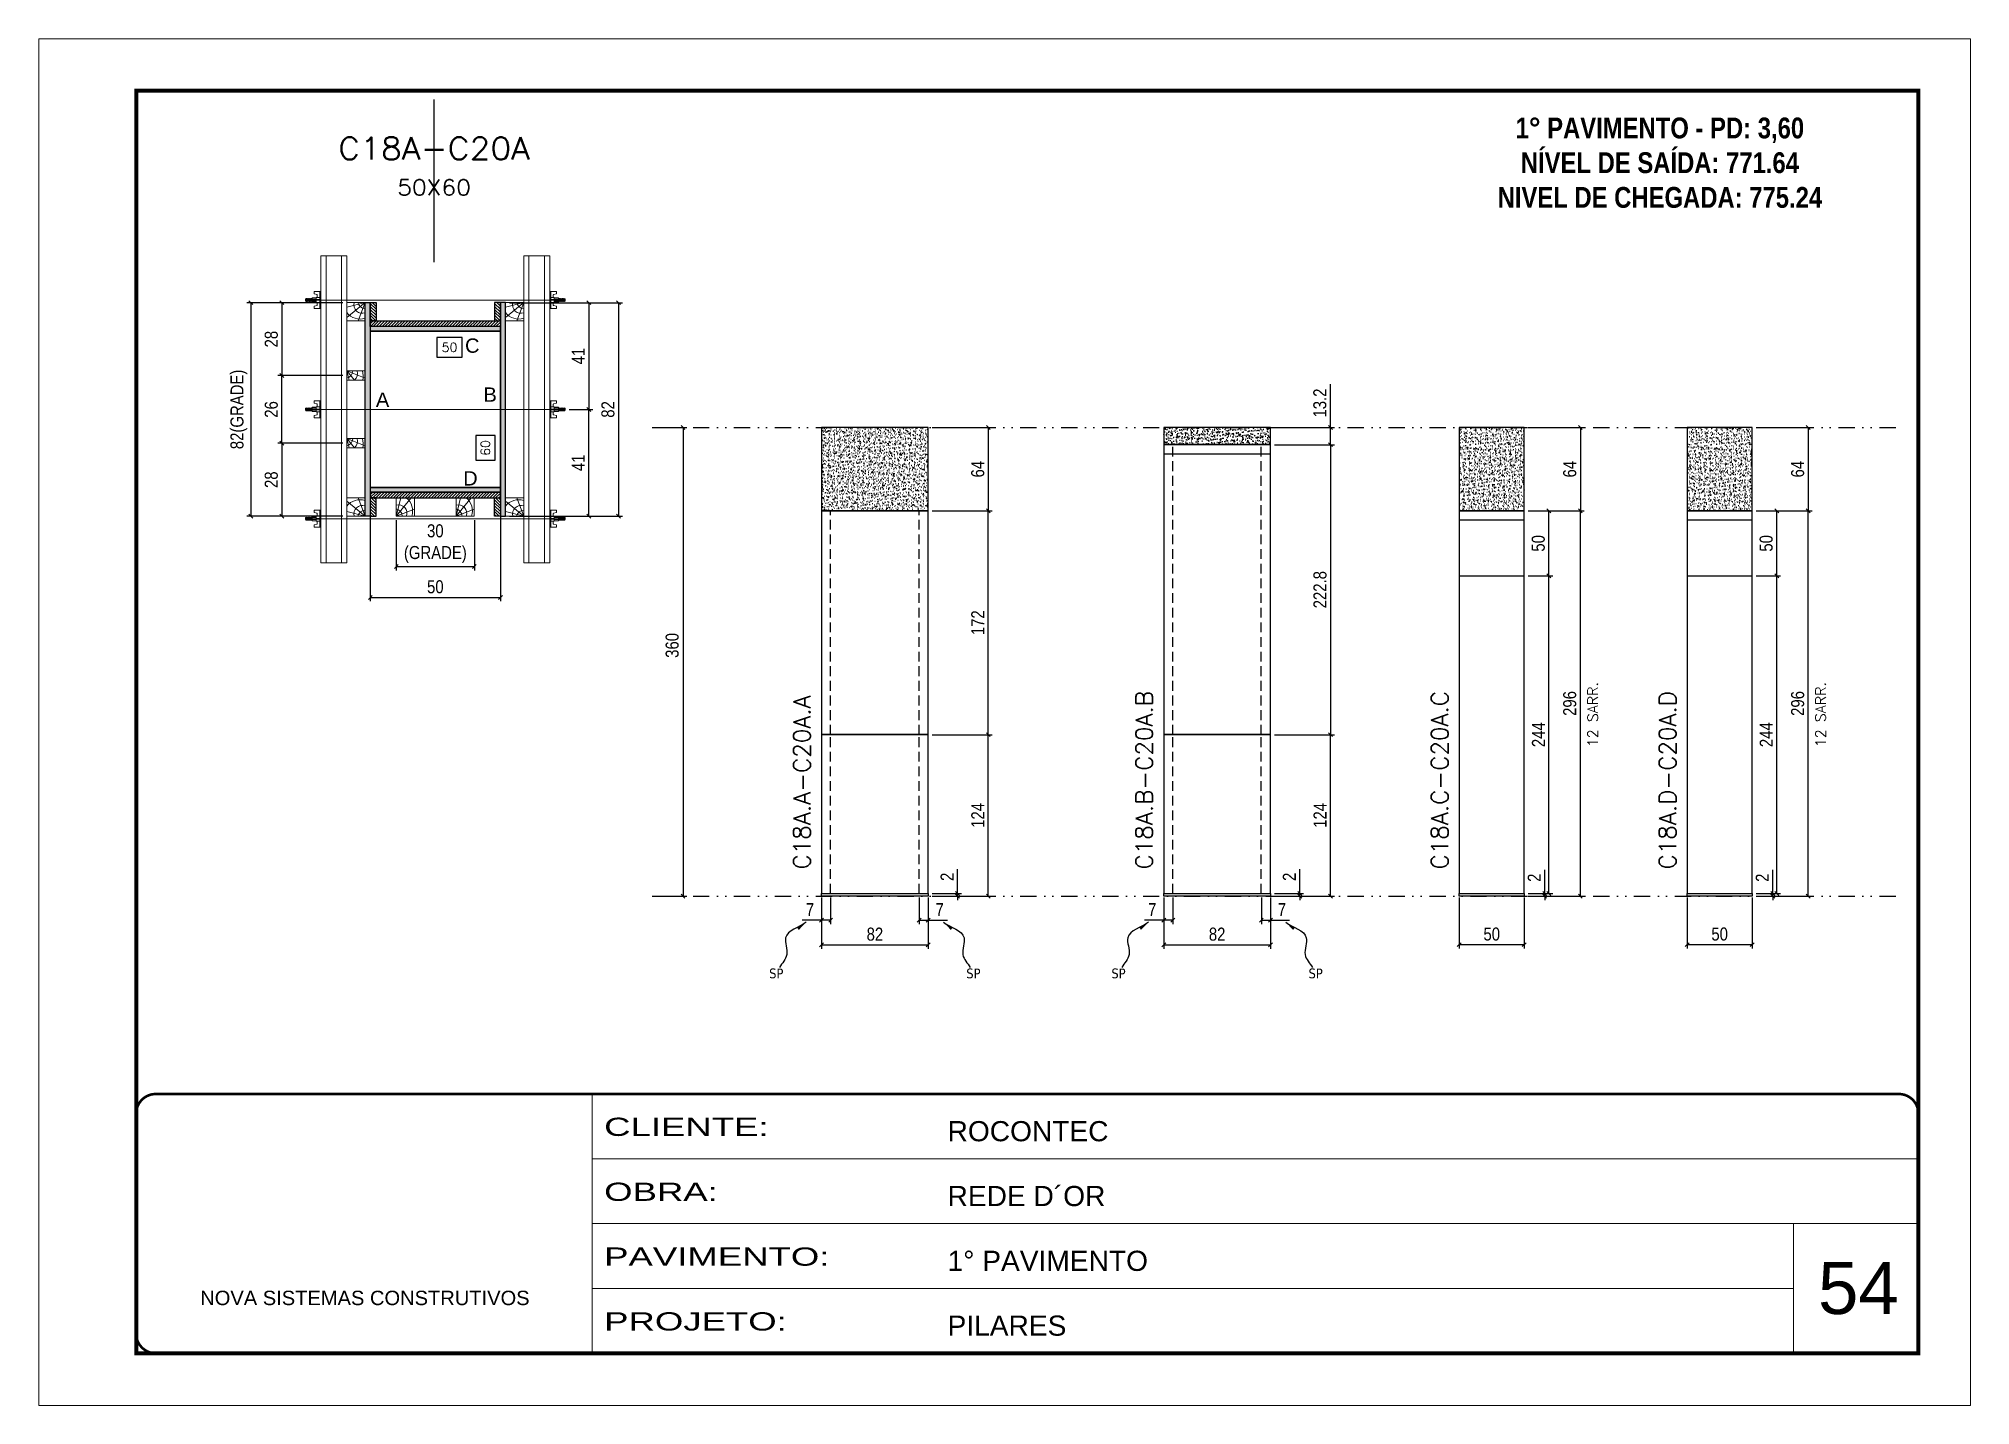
# Model space of a CAD drawing. Extents: x 2949 to 9203, y -16089 to 12527.
# Drawn here: x 4548 to 6033, y -3455 to -2405 of the extents above; entities that cross this region are included whole.
import ezdxf
from ezdxf.enums import TextEntityAlignment as Align

# ---------------------------------------------------------------- set-up
doc = ezdxf.new("R2010")
doc.units = 0
for name, pattern in [('CONTINUO', [0]), ('DASHED', [0.75, 0.5, -0.25]), ('DIVIDE2', [0.625, 0.25, -0.125, 0, -0.125, 0, -0.125]), ('HIDDEN', [0.375, 0.25, -0.125])]:
    doc.linetypes.add(name, pattern=pattern)
for name, color, linetype, lineweight in [('CARIMBO', 255, 'Continuous', 9), ('Folhas', 255, 'Continuous', 9), ('Hachura', 251, 'Continuous', 9), ('Madeira', 126, 'Continuous', 18), ('Perfil Metálico', 224, 'Continuous', 18), ('SARRAFO DE PRESSAO', 251, 'DASHED', 9), ('Texto Seção', 7, 'Continuous', 15)]:
    doc.layers.add(name, color=color, linetype=linetype, lineweight=lineweight)
for name, color, linetype in [('CHAPA', 1, 'Continuous'), ('COTA', 241, 'Continuous'), ('cotas', 4, 'Continuous'), ('MEIO_PONT', 93, 'Continuous'), ('NOMENCLATURA', 7, 'Continuous'), ('Nível', 160, 'Continuous'), ('Painéis', 200, 'Continuous'), ('SARR_2.2x7', 40, 'Continuous'), ('SARRAFO', 251, 'Continuous'), ('Sarrafo de Pressão', 42, 'HIDDEN'), ('texto', 7, 'Continuous'), ('Texto de Titulo', 7, 'Continuous'), ('Texto Qtd Sarr', 242, 'Continuous'), ('TEXTO_GERAL', 7, 'Continuous')]:
    doc.layers.add(name, color=color, linetype=linetype)
doc.styles.add('ARIAL', font='arial.ttf')
doc.styles.add('COTA TECNICA', font='techl___.ttf', dxfattribs={"height": 10})
doc.styles.add('COTA TECNICA 2X', font='techl___.ttf', dxfattribs={"height": 10})
doc.styles.add('COTA TECNICA-50', font='techl___.ttf', dxfattribs={"height": 10})
doc.styles.add('REGUA-120', font='ROMANS.shx', dxfattribs={"height": 15})
doc.styles.add('ROMANC', font='techb___.ttf', dxfattribs={"height": 2.5})
doc.styles.add('ROMANS', font='romans.shx')
doc.styles.get("Standard").update_dxf_attribs({"font": 'arial.ttf'})
doc.styles.add('Tecnologia', font='')
doc.styles.get('Tecnologia').set_extended_font_data('Forgotten Futurist')
doc.dimstyles.new('COTA PAINEL-50', dxfattribs={"dimtxt": 10, "dimasz": 3, "dimexe": 3, "dimexo": 3, "dimgap": 3, "dimtad": 1, "dimdec": 1, "dimzin": 12, "dimdsep": 46, "dimtxsty": 'COTA TECNICA-50', "dimblk1": 'OBLIQUE', "dimblk2": 'OBLIQUE', "dimsah": 1, "dimcen": 0.9, "dimclrd": 4, "dimclre": 4, "dimclrt": 240, "dimadec": 1, "dimazin": 3, "dimtfac": 1, "dimtdec": 1, "dimtmove": 0, "dimatfit": 3, "dimfxl": 1, "dimtolj": 1, "dimtzin": 12, "dimarcsym": 0})
doc.dimstyles.new('PAINEL', dxfattribs={"dimtxt": 10, "dimasz": 3, "dimexe": 3, "dimexo": 3, "dimgap": 3, "dimtad": 1, "dimdec": 1, "dimzin": 12, "dimdsep": 46, "dimtxsty": 'COTA TECNICA', "dimblk1": 'OBLIQUE', "dimblk2": 'OBLIQUE', "dimsah": 1, "dimcen": 0.9, "dimclrd": 4, "dimclre": 4, "dimclrt": 240, "dimadec": 1, "dimazin": 3, "dimtfac": 1, "dimtdec": 1, "dimtmove": 0, "dimatfit": 3, "dimfxl": 1, "dimtolj": 1, "dimtzin": 12, "dimarcsym": 0})
doc.dimstyles.new('SECAO PILAR', dxfattribs={"dimtxt": 10, "dimasz": 3, "dimexe": 3, "dimexo": 3, "dimgap": 3, "dimtad": 1, "dimdec": 1, "dimlfac": 0.5, "dimzin": 12, "dimdsep": 46, "dimtxsty": 'COTA TECNICA 2X', "dimblk1": 'OBLIQUE', "dimblk2": 'OBLIQUE', "dimsah": 1, "dimcen": 0.9, "dimclrd": 256, "dimclre": 256, "dimclrt": 256, "dimadec": 1, "dimazin": 3, "dimtfac": 1, "dimtdec": 1, "dimtmove": 0, "dimatfit": 3, "dimfxl": 1, "dimtolj": 1, "dimtzin": 12, "dimarcsym": 0})
doc.dimstyles.new('SECÇÃO 2', dxfattribs={"dimtxt": 7, "dimasz": 6, "dimexe": 0.18, "dimexo": 2, "dimgap": -4, "dimtad": 3, "dimdec": 1, "dimlfac": 0.5, "dimzin": 12, "dimdsep": 46, "dimtxsty": 'ROMANS', "dimblk": 'ARCHTICK', "dimcen": 0.09, "dimse1": 1, "dimse2": 1, "dimsd1": 1, "dimsd2": 1, "dimclrd": 180, "dimclre": 5, "dimclrt": 1, "dimadec": 0, "dimazin": 3, "dimtfac": 1, "dimtdec": 1, "dimtofl": 0, "dimtmove": 0, "dimatfit": 3, "dimldrblk": 'ARCHTICK', "dimfxl": 1, "dimtolj": 1, "dimtzin": 0, "dimarcsym": 0})
doc.dimstyles.get("Standard").update_dxf_attribs({"dimtxt": 0.18, "dimasz": 0.18, "dimexe": 0.18, "dimexo": 0.0625, "dimgap": 0.09, "dimtad": 0, "dimtih": 1, "dimtoh": 1, "dimdec": 4, "dimzin": 0, "dimdsep": 46, "dimtxsty": 'Standard', "dimcen": 0.09, "dimadec": 0, "dimazin": 0, "dimtfac": 1, "dimtdec": 4, "dimtofl": 0, "dimtmove": 0, "dimatfit": 3, "dimfxl": 1, "dimtolj": 1, "dimtzin": 0, "dimarcsym": 0})

msp = doc.modelspace()

# ---------------------------------------------------------------- texts
at = {"layer": 'CARIMBO', "style": 'ARIAL'}
msp.add_text('54', height=40, dxfattribs=at).set_placement((5915.39, -3384.6))
at = {"layer": 'NOMENCLATURA', "color": 2, "insert": (5793.86, -2438.68), "char_height": 16, "attachment_point": 2, "style": 'ROMANC'}
msp.add_mtext_dynamic_manual_height_columns('\\P1° PAVIMENTO - PD: 3,60\\PNÍVEL DE SAÍDA: 771.64\\PNIVEL DE CHEGADA: 775.24', width=300.2766, gutter_width=1, heights=[0], dxfattribs=at)
at = {"layer": 'texto', "color": 0, "char_height": 7.5, "attachment_point": 5}
for insert in [(5114.58, -3122.95), (5266.13, -3122.95), (5377.67, -3122.95), (5529.23, -3122.95)]:
    msp.add_mtext('{\\fTahoma|b0|i0|c0|p34;\\C4;SP}', dxfattribs=dict(at, insert=insert))
at = {"layer": 'Texto Seção', "linetype": 'Continuous', "style": 'ROMANS'}
for p in [(5746.22, -2949.11), (5921.39, -2949.11)]:
    msp.add_text('12 SARR.', height=8, rotation=90, dxfattribs=at).set_placement(p)
at = {"layer": 'Texto Seção', "char_height": 13, "width": 285.3299, "attachment_point": 7, "rotation": 90, "style": 'REGUA-120'}
for s, insert in [('C18A.A-C20A.A', (5140.8, -3042.99)), ('C18A.B-C20A.B', (5403.9, -3042.99)), ('C18A.C-C20A.C', (5631.09, -3042.99)), ('C18A.D-C20A.D', (5806.26, -3042.99))]:
    msp.add_mtext(s, dxfattribs=dict(at, insert=insert))
at = {"layer": 'TEXTO_GERAL', "style": 'ARIAL'}
for s, p in [('C', (4880.88, -2640.57)), ('B', (4894.65, -2678.2)), ('A', (4811.93, -2682.12)), ('D', (4879.48, -2742.56))]:
    msp.add_text(s, height=11, dxfattribs=at).set_placement(p, align=Align.MIDDLE_CENTER)

# ---------------------------------------------------------------- blocks, each defined once
blk = doc.blocks.new('9999999999')
at = {"color": 30, "linetype": 'CONTINUO'}
for p, q in [((98564.6, 34230.2), (98564.6, 34429.4)), ((98564.6, 34379.6), (99584, 34379.6)), ((98564.6, 34329.8), (99488, 34329.8)), ((99584, 34329.8), (99488, 34329.8)), ((99488, 34329.8), (99488, 34230.2)), ((98564.6, 34280), (99488, 34280))]:
    blk.add_line(p, q, dxfattribs=at)
at = {"color": 30, "linetype": 'CONTINUO', "const_width": 2}
blk.add_lwpolyline([(99584, 34230.2), (99584, 34414.4, 0.414214), (99569, 34429.4), (98229, 34429.4, 0.414214), (98214, 34414.4), (98214, 34245.2, 0.414214), (98229, 34230.2), (99584, 34230.2)], format="xyb", dxfattribs=at)
at = {"layer": 'Folhas'}
blk.add_lwpolyline([(98139, 34190.2), (99624, 34190.2), (99624, 35240.2), (98139, 35240.2)], close=True, dxfattribs=at)
at = {"layer": 'Folhas', "color": 30, "const_width": 3}
blk.add_lwpolyline([(98214, 34230.2), (99584, 34230.2), (99584, 35200.2), (98214, 35200.2)], close=True, dxfattribs=at)
at = {"color": 7, "linetype": 'Continuous', "ltscale": 5, "style": 'ARIAL'}
for s, height, p in [('ROCONTEC', 15.48, (98837.7, 34393.1)), ('REDE D´OR', 15.48, (98837.7, 34343.3)), ('1° PAVIMENTO', 15.483, (98837.7, 34293.5)), ('NOVA SISTEMAS CONSTRUTIVOS', 11.059, (98263.2, 34267.2)), ('PILARES', 15.48, (98837.7, 34243.7))]:
    blk.add_text(s, height=height, dxfattribs=at).set_placement(p)
at = {"layer": 'Folhas', "color": 7, "style": 'Tecnologia', "width": 1.5}
for s, p in [('CLIENTE:', (98573.7, 34397.2)), ('OBRA:', (98573.7, 34347.3)), ('PAVIMENTO:', (98573.7, 34297.5)), ('PROJETO:', (98573.7, 34247.7))]:
    blk.add_text(s, height=14, dxfattribs=at).set_placement(p)
blk = doc.blocks.new('*D2119')
at = {"layer": 'COTA', "color": 180, "lineweight": -2, "transparency": 16777216}
for p, q in [((4898.5, -2709.7), (4883.5, -2709.7)), ((4883.5, -2709.7), (4883.5, -2728.7)), ((4898.5, -2728.7), (4898.5, -2709.7)), ((4883.5, -2728.7), (4898.5, -2728.7))]:
    blk.add_line(p, q, dxfattribs=at)
at = {"layer": 'Defpoints', "color": 0, "transparency": 16777216}
for p in [(4802.5, -2629.6), (4802.5, -2749.6), (4902.5, -2749.6)]:
    blk.add_point(p, dxfattribs=at)
at = {"layer": 'COTA', "color": 1, "transparency": 16777216, "insert": (4891, -2719.2), "char_height": 7, "attachment_point": 5, "rotation": 90, "style": 'ROMANS'}
blk.add_mtext('\\A1;60', dxfattribs=at)
blk = doc.blocks.new('_ArchTick')
at = {"color": 0, "linetype": 'ByBlock', "const_width": 0.15}
blk.add_lwpolyline([(-0.5, -0.5), (0.5, 0.5)], dxfattribs=at)
blk = doc.blocks.new('_Oblique')
at = {"color": 0, "linetype": 'ByBlock', "lineweight": -2}
blk.add_line((-0.5, -0.5), (0.5, 0.5), dxfattribs=at)
blk = doc.blocks.new('*D2120')
at = {"layer": 'COTA', "lineweight": -2, "transparency": 16777216}
for p, q in [((4909.5, -2607.6), (4996.3, -2607.6)), ((4993.3, -2607.6), (4993.3, -2771.6)), ((4909.5, -2771.6), (4996.3, -2771.6))]:
    blk.add_line(p, q, dxfattribs=at)
at = {"layer": 'Defpoints', "color": 0, "transparency": 16777216}
for p in [(4906.5, -2607.6), (4906.5, -2771.6), (4993.3, -2771.6)]:
    blk.add_point(p, dxfattribs=at)
at = {"layer": 'COTA', "lineweight": -2, "transparency": 16777216, "xscale": 3, "yscale": 3, "zscale": 3}
for p, rotation in [((4993.3, -2607.6), 90), ((4993.3, -2771.6), 270)]:
    blk.add_blockref('_Oblique', p, dxfattribs=dict(at, rotation=rotation))
at = {"layer": 'COTA', "transparency": 16777216, "insert": (4985.2, -2689.6), "char_height": 10, "attachment_point": 5, "rotation": 90, "style": 'COTA TECNICA 2X'}
blk.add_mtext('\\A1;82', dxfattribs=at)
blk = doc.blocks.new('*D2121')
at = {"layer": 'COTA', "lineweight": -2, "transparency": 16777216}
for p, q in [((4943.5, -2607.6), (4973.5, -2607.6)), ((4970.5, -2607.6), (4970.5, -2689.6)), ((4955.3, -2689.6), (4973.5, -2689.6))]:
    blk.add_line(p, q, dxfattribs=at)
at = {"layer": 'Defpoints', "color": 0, "transparency": 16777216}
for p in [(4940.5, -2607.6), (4952.3, -2689.6), (4970.5, -2689.6)]:
    blk.add_point(p, dxfattribs=at)
at = {"layer": 'COTA', "lineweight": -2, "transparency": 16777216, "xscale": 3, "yscale": 3, "zscale": 3}
for p, rotation in [((4970.5, -2607.6), 90), ((4970.5, -2689.6), 270)]:
    blk.add_blockref('_Oblique', p, dxfattribs=dict(at, rotation=rotation))
at = {"layer": 'COTA', "transparency": 16777216, "insert": (4962.4, -2648.6), "char_height": 10, "attachment_point": 5, "rotation": 90, "style": 'COTA TECNICA 2X'}
blk.add_mtext('\\A1;41', dxfattribs=at)
blk = doc.blocks.new('*D2122')
at = {"layer": 'COTA', "lineweight": -2, "transparency": 16777216}
for p, q in [((4955.3, -2689.6), (4973.5, -2689.6)), ((4970.5, -2771.6), (4970.5, -2689.6)), ((4943.5, -2771.6), (4973.5, -2771.6))]:
    blk.add_line(p, q, dxfattribs=at)
at = {"layer": 'Defpoints', "color": 0, "transparency": 16777216}
for p in [(4952.3, -2689.6), (4970.5, -2689.6), (4940.5, -2771.6)]:
    blk.add_point(p, dxfattribs=at)
at = {"layer": 'COTA', "lineweight": -2, "transparency": 16777216, "xscale": 3, "yscale": 3, "zscale": 3}
for p, rotation in [((4970.5, -2689.6), 90), ((4970.5, -2771.6), 270)]:
    blk.add_blockref('_Oblique', p, dxfattribs=dict(at, rotation=rotation))
at = {"layer": 'COTA', "transparency": 16777216, "insert": (4962.4, -2730.6), "char_height": 10, "attachment_point": 5, "rotation": 90, "style": 'COTA TECNICA 2X'}
blk.add_mtext('\\A1;41', dxfattribs=at)
blk = doc.blocks.new('*D2123')
at = {"layer": 'COTA', "color": 180, "lineweight": -2, "transparency": 16777216}
for p, q in [((4873.1, -2634.4), (4853.7, -2634.4)), ((4853.7, -2634.4), (4853.7, -2649.4)), ((4873.1, -2649.4), (4873.1, -2634.4)), ((4853.7, -2649.4), (4873.1, -2649.4))]:
    blk.add_line(p, q, dxfattribs=at)
at = {"layer": 'Defpoints', "color": 0, "transparency": 16777216}
for p in [(4802.5, -2629.6), (4902.5, -2629.6), (4902.5, -2653.4)]:
    blk.add_point(p, dxfattribs=at)
at = {"layer": 'COTA', "color": 1, "transparency": 16777216, "insert": (4863.4, -2641.9), "char_height": 7, "attachment_point": 5, "style": 'ROMANS'}
blk.add_mtext('\\A1;50', dxfattribs=at)
blk = doc.blocks.new('titulo1')
at = {"layer": 'Defpoints', "color": 252, "linetype": 'HIDDEN', "ltscale": 2}
blk.add_line((0, 0), (0, 125), dxfattribs=at)
at = {"layer": 'Defpoints', "style": 'ROMANS', "oblique": 15}
blk.add_attdef('FOLHA', text='', height=10, dxfattribs=at).set_placement((0, 15.6), align=Align.MIDDLE_CENTER)
at = {"layer": 'Texto Qtd Sarr', "color": 3, "style": 'ROMANS', "oblique": 15}
for tag, height, p in [('TITULO', 17, (0, 71.4)), ('SEÇÃO', 12, (0, 41.5))]:
    blk.add_attdef(tag, text='', height=height, dxfattribs=at).set_placement(p, align=Align.MIDDLE_CENTER)
blk = doc.blocks.new('PONTALETE')
at = {"layer": 'Madeira'}
for q in [(2.71, 7), (7, 5.76), (7, 1.74)]:
    blk.add_line((0, 0), q, dxfattribs=at)
blk.add_lwpolyline([(0, 0), (7, 0), (7, 7), (0, 7)], close=True, dxfattribs=at)
for centre, radius, start, end in [((2.04, 0.06), 6.23, 37.28179, 109.09128), ((1.09, 0.9), 3.19, 343.60304, 109.98471), ((-0.21, -0.78), 3.09, 14.63219, 86.0383)]:
    blk.add_arc(centre, radius, start, end, dxfattribs=at)
blk = doc.blocks.new('*D2124')
at = {"layer": 'COTA', "lineweight": -2, "transparency": 16777216}
for p, q in [((4781.5, -2607.6), (4707.7, -2607.6)), ((4710.7, -2607.6), (4710.7, -2771.6)), ((4781.5, -2771.6), (4707.7, -2771.6))]:
    blk.add_line(p, q, dxfattribs=at)
at = {"layer": 'Defpoints', "color": 0, "transparency": 16777216}
for p in [(4784.5, -2607.6), (4710.7, -2771.6), (4784.5, -2771.6)]:
    blk.add_point(p, dxfattribs=at)
at = {"layer": 'COTA', "lineweight": -2, "transparency": 16777216, "xscale": 3, "yscale": 3, "zscale": 3}
for p, rotation in [((4710.7, -2607.6), 90), ((4710.7, -2771.6), 270)]:
    blk.add_blockref('_Oblique', p, dxfattribs=dict(at, rotation=rotation))
at = {"layer": 'COTA', "transparency": 16777216, "insert": (4701.5, -2689.6), "char_height": 10, "attachment_point": 5, "rotation": 90, "style": 'COTA TECNICA 2X'}
blk.add_mtext('\\A1;82(GRADE)', dxfattribs=at)
blk = doc.blocks.new('*D2125')
at = {"layer": 'COTA', "lineweight": -2, "transparency": 16777216}
for p, q in [((4781.5, -2715.6), (4731.5, -2715.6)), ((4734.5, -2715.6), (4734.5, -2771.6)), ((4781.5, -2771.6), (4731.5, -2771.6))]:
    blk.add_line(p, q, dxfattribs=at)
at = {"layer": 'Defpoints', "color": 0, "transparency": 16777216}
for p in [(4784.5, -2715.6), (4734.5, -2771.6), (4784.5, -2771.6)]:
    blk.add_point(p, dxfattribs=at)
at = {"layer": 'COTA', "lineweight": -2, "transparency": 16777216, "xscale": 3, "yscale": 3, "zscale": 3}
for p, rotation in [((4734.5, -2715.6), 90), ((4734.5, -2771.6), 270)]:
    blk.add_blockref('_Oblique', p, dxfattribs=dict(at, rotation=rotation))
at = {"layer": 'COTA', "transparency": 16777216, "insert": (4726.4, -2743.6), "char_height": 10, "attachment_point": 5, "rotation": 90, "style": 'COTA TECNICA 2X'}
blk.add_mtext('\\A1;28', dxfattribs=at)
blk = doc.blocks.new('MEIO PONTALETE')
at = {"layer": 'Madeira'}
for q in [(2.71, 7), (3.5, 2.88), (3.5, 0.87)]:
    blk.add_line((0, 0), q, dxfattribs=at)
blk.add_lwpolyline([(0, 0), (3.5, 0), (3.5, 7), (0, 7)], close=True, dxfattribs=at)
for centre, radius, start, end in [((2.04, 0.06), 6.23, 76.44987, 109.09128), ((1.09, 0.9), 3.19, 40.90626, 109.98471), ((-0.21, -0.78), 3.09, 14.63219, 86.0383)]:
    blk.add_arc(centre, radius, start, end, dxfattribs=at)
blk = doc.blocks.new('C')
at = {"layer": 'Hachura', "color": 0}
for p, q in [((0, 3.22), (0, -3.22)), ((0.45, 3.22), (0, 3.22)), ((0.46, 3.16), (0, 3.16)), ((0.46, 3.05), (0, 3.05)), ((0.46, 2.88), (0, 2.88)), ((0, 2.75), (0, -1.16)), ((0.46, 2.65), (0, 2.65)), ((0.46, 2.23), (0, 2.23)), ((0.46, 1.51), (0, 1.51)), ((0.39, 0.49), (0.17, 0.49)), ((0.45, -3.23), (0.45, 3.22)), ((0.45, 3.22), (2.58, 3.22)), ((1.74, 0.97), (0.45, 0.97)), ((1.45, 0.1), (0.45, 0.1)), ((1.35, 1.94), (1.35, 0.96)), ((2.58, 2.39), (1.47, 2.09)), ((1.74, -0.97), (1.74, 0.97)), ((1.74, 0.97), (1.74, 0.84)), ((1.74, 0.97), (1.74, 0.84)), ((1.74, 0.84), (3.35, 0.84)), ((3.35, 0.45), (1.74, 0.45)), ((2.58, 3.22), (2.58, 2.39)), ((3.32, 0.84), (3.32, -0.84)), ((3.35, 0.84), (3.35, -0.84)), ((3.68, 0.45), (3.35, 0.45)), ((3.84, -0.52), (3.35, 0.45)), ((3.35, 0.06), (3.67, -0.57)), ((3.68, 0.45), (4.16, -0.52)), ((3.72, 0.5), (4.25, -0.57)), ((4.37, -0.55), (3.83, 0.53)), ((4.15, 0.45), (3.93, 0.45)), ((4.42, -0.52), (3.93, 0.45)), ((4.15, 0.45), (4.26, 0.45)), ((4.26, 0.45), (4.74, -0.52)), ((4.3, 0.5), (4.83, -0.57)), ((4.95, -0.55), (4.41, 0.53)), ((4.51, 0.45), (4.84, 0.45)), ((5, -0.52), (4.51, 0.45)), ((4.84, 0.45), (5.32, -0.52)), ((4.88, 0.5), (5.41, -0.57)), ((5.53, -0.55), (4.99, 0.53)), ((5.58, -0.52), (5.09, 0.45)), ((5.42, 0.45), (5.09, 0.45)), ((5.58, -0.52), (5.09, 0.45)), ((5.42, 0.45), (5.74, -0.19)), ((5.46, 0.5), (5.74, -0.07)), ((5.74, 0.19), (5.57, 0.53)), ((5.74, 0.32), (5.68, 0.45)), ((5.68, 0.45), (5.74, 0.45)), ((5.74, 0.45), (5.9, 0.29)), ((5.74, 0.45), (5.74, -0.52)), ((5.9, -0.36), (5.9, 0.29)), ((0.45, 0), (0, 0)), ((0.46, -1.52), (0, -1.52)), ((0.46, -2.23), (0, -2.23)), ((0.46, -2.65), (0, -2.65)), ((0.46, -2.88), (0, -2.88)), ((0.46, -3.05), (0, -3.05)), ((0.46, -3.16), (0, -3.16)), ((0, -3.22), (2.57, -3.22)), ((0.08, -0.48), (0.29, -0.48)), ((0.29, -0.48), (0.4, -0.48)), ((0.45, 0), (0.45, -0.97)), ((0.45, -0.16), (1.45, -0.16)), ((0.45, -0.65), (0.45, -0.32)), ((0.45, -3.23), (0.45, -0.65)), ((0.45, -0.97), (1.74, -0.97)), ((1.35, -1.94), (1.35, -0.97)), ((2.58, -2.39), (1.47, -2.1)), ((3.35, -0.32), (1.74, -0.32)), ((3.35, -0.84), (1.74, -0.84)), ((2.58, -3.23), (2.58, -2.39)), ((3.35, -0.07), (3.58, -0.52)), ((3.35, -0.52), (3.58, -0.52)), ((3.84, -0.52), (4.16, -0.52)), ((4.42, -0.52), (4.74, -0.52)), ((4.63, -0.52), (4.74, -0.52)), ((5, -0.52), (5.32, -0.52)), ((5.58, -0.52), (5.74, -0.52)), ((5.74, -0.52), (5.9, -0.36)), ((5.74, -0.52), (5.74, -0.52))]:
    blk.add_line(p, q, dxfattribs=at)
for centre, radius, start, end in [((1.52, 1.94), 0.161, 104.74356, 180), ((1.44, -0.03), 0.129, 272.69497, 87.30503), ((3.81, 0.39), 0.143, 25.56881, 154.43119), ((4.39, 0.39), 0.143, 25.56881, 154.43119), ((4.97, 0.39), 0.143, 25.56881, 154.43119), ((5.55, 0.39), 0.143, 25.56881, 154.43119), ((0.17, -0.37), 0.174, 221.74404, 317.85924), ((1.52, -1.94), 0.161, 180, 255.25644), ((3.71, -0.4), 0.174, 222.14076, 318.25596), ((4.29, -0.4), 0.174, 222.14076, 318.25596), ((4.87, -0.4), 0.174, 222.14076, 318.25596), ((5.45, -0.4), 0.174, 222.14076, 318.25596), ((5.61, -0.4), 0.174, 317.85924, 318.25596)]:
    blk.add_arc(centre, radius, start, end, dxfattribs=at)
blk = doc.blocks.new('*D2126')
at = {"layer": 'COTA', "lineweight": -2, "transparency": 16777216}
for p, q in [((4781.5, -2607.6), (4731.5, -2607.6)), ((4734.5, -2607.6), (4734.5, -2663.6)), ((4781.5, -2663.6), (4731.5, -2663.6))]:
    blk.add_line(p, q, dxfattribs=at)
at = {"layer": 'Defpoints', "color": 0, "transparency": 16777216}
for p in [(4784.5, -2607.6), (4734.5, -2663.6), (4784.5, -2663.6)]:
    blk.add_point(p, dxfattribs=at)
at = {"layer": 'COTA', "lineweight": -2, "transparency": 16777216, "xscale": 3, "yscale": 3, "zscale": 3}
for p, rotation in [((4734.5, -2607.6), 90), ((4734.5, -2663.6), 270)]:
    blk.add_blockref('_Oblique', p, dxfattribs=dict(at, rotation=rotation))
at = {"layer": 'COTA', "transparency": 16777216, "insert": (4726.4, -2635.6), "char_height": 10, "attachment_point": 5, "rotation": 90, "style": 'COTA TECNICA 2X'}
blk.add_mtext('\\A1;28', dxfattribs=at)
blk = doc.blocks.new('*D2147')
at = {"layer": 'cotas', "color": 4, "linetype": 'ByBlock', "lineweight": -2, "transparency": 16777216}
for p, q in [((5022.1, -2703.5), (5045.9, -2703.5)), ((5042.9, -2703.5), (5042.9, -3063.5)), ((5022.1, -3063.5), (5045.9, -3063.5))]:
    blk.add_line(p, q, dxfattribs=at)
at = {"layer": 'Defpoints', "color": 0, "linetype": 'ByBlock', "transparency": 16777216}
for p in [(5019.1, -2703.5), (5019.1, -3063.5), (5042.9, -3063.5)]:
    blk.add_point(p, dxfattribs=at)
at = {"layer": 'cotas', "color": 4, "linetype": 'ByBlock', "lineweight": -2, "transparency": 16777216, "xscale": 3, "yscale": 3, "zscale": 3}
for p, rotation in [((5042.9, -2703.5), 90), ((5042.9, -3063.5), 270)]:
    blk.add_blockref('_Oblique', p, dxfattribs=dict(at, rotation=rotation))
at = {"layer": 'cotas', "color": 240, "linetype": 'ByBlock', "transparency": 16777216, "insert": (5034.6, -2870.9), "char_height": 10, "attachment_point": 5, "rotation": 90, "style": 'COTA TECNICA'}
blk.add_mtext('\\A1;360', dxfattribs=at)
blk = doc.blocks.new('*D2127')
at = {"layer": 'COTA', "color": 4, "lineweight": -2, "transparency": 16777216}
for p, q in [((5149.4, -3064.5), (5149.4, -3103.9)), ((5231.4, -3064.5), (5231.4, -3103.9)), ((5149.4, -3100.9), (5231.4, -3100.9))]:
    blk.add_line(p, q, dxfattribs=at)
at = {"layer": 'Defpoints', "color": 0, "transparency": 16777216}
for p in [(5149.4, -3061.5), (5231.4, -3061.5), (5231.4, -3100.9)]:
    blk.add_point(p, dxfattribs=at)
at = {"layer": 'COTA', "color": 4, "lineweight": -2, "transparency": 16777216, "xscale": 3, "yscale": 3, "zscale": 3, "rotation": 180}
blk.add_blockref('_Oblique', (5149.4, -3100.9), dxfattribs=at)
at = {"layer": 'COTA', "color": 4, "lineweight": -2, "transparency": 16777216, "xscale": 3, "yscale": 3, "zscale": 3}
blk.add_blockref('_Oblique', (5231.4, -3100.9), dxfattribs=at)
at = {"layer": 'COTA', "color": 240, "transparency": 16777216, "insert": (5190.4, -3092.8), "char_height": 10, "attachment_point": 5, "style": 'COTA TECNICA'}
blk.add_mtext('\\A1;82', dxfattribs=at)
blk = doc.blocks.new('*D2128')
at = {"layer": 'COTA', "color": 4, "lineweight": -2, "transparency": 16777216}
for p, q in [((5234.4, -2939.5), (5280.6, -2939.5)), ((5277.6, -3063.5), (5277.6, -2939.5)), ((5234.4, -3063.5), (5280.6, -3063.5))]:
    blk.add_line(p, q, dxfattribs=at)
at = {"layer": 'Defpoints', "color": 0, "transparency": 16777216}
for p in [(5231.4, -2939.5), (5277.6, -2939.5), (5231.4, -3063.5)]:
    blk.add_point(p, dxfattribs=at)
at = {"layer": 'COTA', "color": 4, "lineweight": -2, "transparency": 16777216, "xscale": 3, "yscale": 3, "zscale": 3}
for p, rotation in [((5277.6, -2939.5), 90), ((5277.6, -3063.5), 270)]:
    blk.add_blockref('_Oblique', p, dxfattribs=dict(at, rotation=rotation))
at = {"layer": 'COTA', "color": 240, "transparency": 16777216, "insert": (5269.5, -3001.5), "char_height": 10, "attachment_point": 5, "rotation": 90, "style": 'COTA TECNICA-50'}
blk.add_mtext('\\A1;124', dxfattribs=at)
blk = doc.blocks.new('*D2129')
at = {"layer": 'COTA', "color": 4, "lineweight": -2, "transparency": 16777216}
for p, q in [((5253.9, -3061.5), (5253.9, -3042.7)), ((5234.4, -3061.5), (5256.9, -3061.5)), ((5234.4, -3063.5), (5256.9, -3063.5)), ((5253.9, -3063.5), (5253.9, -3061.5)), ((5253.9, -3063.5), (5253.9, -3066.5))]:
    blk.add_line(p, q, dxfattribs=at)
at = {"layer": 'Defpoints', "color": 0, "transparency": 16777216}
for p in [(5231.4, -3061.5), (5231.4, -3063.5), (5253.9, -3063.5)]:
    blk.add_point(p, dxfattribs=at)
at = {"layer": 'COTA', "color": 4, "lineweight": -2, "transparency": 16777216, "xscale": 3, "yscale": 3, "zscale": 3}
for p, rotation in [((5253.9, -3061.5), 270), ((5253.9, -3063.5), 90)]:
    blk.add_blockref('_Oblique', p, dxfattribs=dict(at, rotation=rotation))
at = {"layer": 'COTA', "color": 240, "transparency": 16777216, "insert": (5245.9, -3048.7), "char_height": 10, "attachment_point": 5, "rotation": 90, "style": 'COTA TECNICA-50'}
blk.add_mtext('\\A1;2', dxfattribs=at)
blk = doc.blocks.new('*D2130')
at = {"layer": 'COTA', "color": 4, "linetype": 'ByBlock', "lineweight": -2, "transparency": 16777216}
for p, q in [((5234.4, -2767.5), (5280.6, -2767.5)), ((5277.6, -2939.5), (5277.6, -2767.5)), ((5234.4, -2939.5), (5280.6, -2939.5))]:
    blk.add_line(p, q, dxfattribs=at)
at = {"layer": 'Defpoints', "color": 0, "linetype": 'ByBlock', "transparency": 16777216}
for p in [(5231.4, -2767.5), (5277.6, -2767.5), (5231.4, -2939.5)]:
    blk.add_point(p, dxfattribs=at)
at = {"layer": 'COTA', "color": 4, "linetype": 'ByBlock', "lineweight": -2, "transparency": 16777216, "xscale": 3, "yscale": 3, "zscale": 3}
for p, rotation in [((5277.6, -2767.5), 90), ((5277.6, -2939.5), 270)]:
    blk.add_blockref('_Oblique', p, dxfattribs=dict(at, rotation=rotation))
at = {"layer": 'COTA', "color": 240, "linetype": 'ByBlock', "transparency": 16777216, "insert": (5269.5, -2853.5), "char_height": 10, "attachment_point": 5, "rotation": 90, "style": 'COTA TECNICA'}
blk.add_mtext('\\A1;172', dxfattribs=at)
blk = doc.blocks.new('*D2131')
at = {"layer": 'COTA', "color": 4, "linetype": 'ByBlock', "lineweight": -2, "transparency": 16777216}
for p, q in [((5234.4, -2703.5), (5280.6, -2703.5)), ((5277.6, -2703.5), (5277.6, -2767.5)), ((5234.4, -2767.5), (5280.6, -2767.5))]:
    blk.add_line(p, q, dxfattribs=at)
at = {"layer": 'Defpoints', "color": 0, "linetype": 'ByBlock', "transparency": 16777216}
for p in [(5231.4, -2703.5), (5231.4, -2767.5), (5277.6, -2767.5)]:
    blk.add_point(p, dxfattribs=at)
at = {"layer": 'COTA', "color": 4, "linetype": 'ByBlock', "lineweight": -2, "transparency": 16777216, "xscale": 3, "yscale": 3, "zscale": 3}
for p, rotation in [((5277.6, -2703.5), 90), ((5277.6, -2767.5), 270)]:
    blk.add_blockref('_Oblique', p, dxfattribs=dict(at, rotation=rotation))
at = {"layer": 'COTA', "color": 240, "linetype": 'ByBlock', "transparency": 16777216, "insert": (5269.5, -2735.5), "char_height": 10, "attachment_point": 5, "rotation": 90, "style": 'COTA TECNICA'}
blk.add_mtext('\\A1;64', dxfattribs=at)
blk = doc.blocks.new('*D2132')
at = {"layer": 'COTA', "color": 4, "lineweight": -2, "transparency": 16777216}
for p, q in [((5412.5, -3064.5), (5412.5, -3103.9)), ((5494.5, -3064.5), (5494.5, -3103.9)), ((5412.5, -3100.9), (5494.5, -3100.9))]:
    blk.add_line(p, q, dxfattribs=at)
at = {"layer": 'Defpoints', "color": 0, "transparency": 16777216}
for p in [(5412.5, -3061.5), (5494.5, -3061.5), (5494.5, -3100.9)]:
    blk.add_point(p, dxfattribs=at)
at = {"layer": 'COTA', "color": 4, "lineweight": -2, "transparency": 16777216, "xscale": 3, "yscale": 3, "zscale": 3, "rotation": 180}
blk.add_blockref('_Oblique', (5412.5, -3100.9), dxfattribs=at)
at = {"layer": 'COTA', "color": 4, "lineweight": -2, "transparency": 16777216, "xscale": 3, "yscale": 3, "zscale": 3}
blk.add_blockref('_Oblique', (5494.5, -3100.9), dxfattribs=at)
at = {"layer": 'COTA', "color": 240, "transparency": 16777216, "insert": (5453.5, -3092.8), "char_height": 10, "attachment_point": 5, "style": 'COTA TECNICA'}
blk.add_mtext('\\A1;82', dxfattribs=at)
blk = doc.blocks.new('*D2133')
at = {"layer": 'COTA', "color": 4, "lineweight": -2, "transparency": 16777216}
for p, q in [((5497.5, -2939.5), (5543.7, -2939.5)), ((5540.7, -3063.5), (5540.7, -2939.5)), ((5497.5, -3063.5), (5543.7, -3063.5))]:
    blk.add_line(p, q, dxfattribs=at)
at = {"layer": 'Defpoints', "color": 0, "transparency": 16777216}
for p in [(5494.5, -2939.5), (5540.7, -2939.5), (5494.5, -3063.5)]:
    blk.add_point(p, dxfattribs=at)
at = {"layer": 'COTA', "color": 4, "lineweight": -2, "transparency": 16777216, "xscale": 3, "yscale": 3, "zscale": 3}
for p, rotation in [((5540.7, -2939.5), 90), ((5540.7, -3063.5), 270)]:
    blk.add_blockref('_Oblique', p, dxfattribs=dict(at, rotation=rotation))
at = {"layer": 'COTA', "color": 240, "transparency": 16777216, "insert": (5532.6, -3001.5), "char_height": 10, "attachment_point": 5, "rotation": 90, "style": 'COTA TECNICA-50'}
blk.add_mtext('\\A1;124', dxfattribs=at)
blk = doc.blocks.new('*D2134')
at = {"layer": 'COTA', "color": 4, "lineweight": -2, "transparency": 16777216}
for p, q in [((5517, -3061.5), (5517, -3042.7)), ((5497.5, -3061.5), (5520, -3061.5)), ((5497.5, -3063.5), (5520, -3063.5)), ((5517, -3063.5), (5517, -3061.5)), ((5517, -3063.5), (5517, -3066.5))]:
    blk.add_line(p, q, dxfattribs=at)
at = {"layer": 'Defpoints', "color": 0, "transparency": 16777216}
for p in [(5494.5, -3061.5), (5494.5, -3063.5), (5517, -3063.5)]:
    blk.add_point(p, dxfattribs=at)
at = {"layer": 'COTA', "color": 4, "lineweight": -2, "transparency": 16777216, "xscale": 3, "yscale": 3, "zscale": 3}
for p, rotation in [((5517, -3061.5), 270), ((5517, -3063.5), 90)]:
    blk.add_blockref('_Oblique', p, dxfattribs=dict(at, rotation=rotation))
at = {"layer": 'COTA', "color": 240, "transparency": 16777216, "insert": (5509, -3048.7), "char_height": 10, "attachment_point": 5, "rotation": 90, "style": 'COTA TECNICA-50'}
blk.add_mtext('\\A1;2', dxfattribs=at)
blk = doc.blocks.new('*D2135')
at = {"layer": 'COTA', "color": 4, "linetype": 'ByBlock', "lineweight": -2, "transparency": 16777216}
for p, q in [((5540.7, -2703.5), (5540.7, -2670.3)), ((5497.5, -2703.5), (5543.7, -2703.5)), ((5497.5, -2716.7), (5543.7, -2716.7)), ((5540.7, -2716.7), (5540.7, -2703.5))]:
    blk.add_line(p, q, dxfattribs=at)
at = {"layer": 'Defpoints', "color": 0, "linetype": 'ByBlock', "transparency": 16777216}
for p in [(5494.5, -2703.5), (5494.5, -2716.7), (5540.7, -2716.7)]:
    blk.add_point(p, dxfattribs=at)
at = {"layer": 'COTA', "color": 4, "linetype": 'ByBlock', "lineweight": -2, "transparency": 16777216, "xscale": 3, "yscale": 3, "zscale": 3}
for p, rotation in [((5540.7, -2703.5), 90), ((5540.7, -2716.7), 270)]:
    blk.add_blockref('_Oblique', p, dxfattribs=dict(at, rotation=rotation))
at = {"layer": 'COTA', "color": 240, "linetype": 'ByBlock', "transparency": 16777216, "insert": (5532.5, -2684.7), "char_height": 10, "attachment_point": 5, "rotation": 90, "style": 'COTA TECNICA'}
blk.add_mtext('\\A1;13.2', dxfattribs=at)
blk = doc.blocks.new('*D2148')
at = {"layer": 'COTA', "color": 4, "linetype": 'ByBlock', "lineweight": -2, "transparency": 16777216}
for p, q in [((5497.5, -2716.7), (5543.7, -2716.7)), ((5540.7, -2716.7), (5540.7, -2939.5)), ((5497.5, -2939.5), (5543.7, -2939.5))]:
    blk.add_line(p, q, dxfattribs=at)
at = {"layer": 'Defpoints', "color": 0, "linetype": 'ByBlock', "transparency": 16777216}
for p in [(5494.5, -2716.7), (5494.5, -2939.5), (5540.7, -2939.5)]:
    blk.add_point(p, dxfattribs=at)
at = {"layer": 'COTA', "color": 4, "linetype": 'ByBlock', "lineweight": -2, "transparency": 16777216, "xscale": 3, "yscale": 3, "zscale": 3}
for p, rotation in [((5540.7, -2716.7), 90), ((5540.7, -2939.5), 270)]:
    blk.add_blockref('_Oblique', p, dxfattribs=dict(at, rotation=rotation))
at = {"layer": 'COTA', "color": 240, "linetype": 'ByBlock', "transparency": 16777216, "insert": (5532.6, -2828.1), "char_height": 10, "attachment_point": 5, "rotation": 90, "style": 'COTA TECNICA'}
blk.add_mtext('\\A1;222.8', dxfattribs=at)
blk = doc.blocks.new('*D2136')
at = {"layer": 'COTA', "color": 4, "lineweight": -2, "transparency": 16777216}
for p, q in [((5639.6, -3064.5), (5639.6, -3103.8)), ((5689.6, -3064.5), (5689.6, -3103.8)), ((5639.6, -3100.8), (5689.6, -3100.8))]:
    blk.add_line(p, q, dxfattribs=at)
at = {"layer": 'Defpoints', "color": 0, "transparency": 16777216}
for p in [(5639.6, -3061.5), (5689.6, -3061.5), (5689.6, -3100.8)]:
    blk.add_point(p, dxfattribs=at)
at = {"layer": 'COTA', "color": 4, "lineweight": -2, "transparency": 16777216, "xscale": 3, "yscale": 3, "zscale": 3, "rotation": 180}
blk.add_blockref('_Oblique', (5639.6, -3100.8), dxfattribs=at)
at = {"layer": 'COTA', "color": 4, "lineweight": -2, "transparency": 16777216, "xscale": 3, "yscale": 3, "zscale": 3}
blk.add_blockref('_Oblique', (5689.6, -3100.8), dxfattribs=at)
at = {"layer": 'COTA', "color": 240, "transparency": 16777216, "insert": (5664.6, -3092.7), "char_height": 10, "attachment_point": 5, "style": 'COTA TECNICA'}
blk.add_mtext('\\A1;50', dxfattribs=at)
blk = doc.blocks.new('*D2137')
at = {"layer": 'COTA', "color": 4, "lineweight": -2, "transparency": 16777216}
for p, q in [((5692.6, -2767.5), (5735.7, -2767.5)), ((5732.7, -3063.5), (5732.7, -2767.5)), ((5692.6, -3063.5), (5735.7, -3063.5))]:
    blk.add_line(p, q, dxfattribs=at)
at = {"layer": 'Defpoints', "color": 0, "transparency": 16777216}
for p in [(5689.6, -2767.5), (5732.7, -2767.5), (5689.6, -3063.5)]:
    blk.add_point(p, dxfattribs=at)
at = {"layer": 'COTA', "color": 4, "lineweight": -2, "transparency": 16777216, "xscale": 3, "yscale": 3, "zscale": 3}
for p, rotation in [((5732.7, -2767.5), 90), ((5732.7, -3063.5), 270)]:
    blk.add_blockref('_Oblique', p, dxfattribs=dict(at, rotation=rotation))
at = {"layer": 'COTA', "color": 240, "transparency": 16777216, "insert": (5724.6, -2915.5), "char_height": 10, "attachment_point": 5, "rotation": 90, "style": 'COTA TECNICA'}
blk.add_mtext('\\A1;296', dxfattribs=at)
blk = doc.blocks.new('*D2138')
at = {"layer": 'COTA', "color": 4, "lineweight": -2, "transparency": 16777216}
for p, q in [((5705.3, -3061.5), (5705.3, -3043.3)), ((5692.6, -3061.5), (5708.3, -3061.5)), ((5692.6, -3063.5), (5708.3, -3063.5)), ((5705.3, -3063.5), (5705.3, -3061.5)), ((5705.3, -3063.5), (5705.3, -3066.5))]:
    blk.add_line(p, q, dxfattribs=at)
at = {"layer": 'Defpoints', "color": 0, "transparency": 16777216}
for p in [(5689.6, -3061.5), (5689.6, -3063.5), (5705.3, -3061.5)]:
    blk.add_point(p, dxfattribs=at)
at = {"layer": 'COTA', "color": 4, "lineweight": -2, "transparency": 16777216, "xscale": 3, "yscale": 3, "zscale": 3}
for p, rotation in [((5705.3, -3061.5), 270), ((5705.3, -3063.5), 90)]:
    blk.add_blockref('_Oblique', p, dxfattribs=dict(at, rotation=rotation))
at = {"layer": 'COTA', "color": 240, "transparency": 16777216, "insert": (5697.3, -3049.4), "char_height": 10, "attachment_point": 5, "rotation": 90, "style": 'COTA TECNICA-50'}
blk.add_mtext('\\A1;2', dxfattribs=at)
blk = doc.blocks.new('*D2149')
at = {"layer": 'COTA', "color": 4, "linetype": 'ByBlock', "lineweight": -2, "transparency": 16777216}
for p, q in [((5692.6, -2817.5), (5711.5, -2817.5)), ((5708.5, -3061.5), (5708.5, -2817.5)), ((5692.6, -3061.5), (5711.5, -3061.5))]:
    blk.add_line(p, q, dxfattribs=at)
at = {"layer": 'Defpoints', "color": 0, "linetype": 'ByBlock', "transparency": 16777216}
for p in [(5689.6, -2817.5), (5708.5, -2817.5), (5689.6, -3061.5)]:
    blk.add_point(p, dxfattribs=at)
at = {"layer": 'COTA', "color": 4, "linetype": 'ByBlock', "lineweight": -2, "transparency": 16777216, "xscale": 3, "yscale": 3, "zscale": 3}
for p, rotation in [((5708.5, -2817.5), 90), ((5708.5, -3061.5), 270)]:
    blk.add_blockref('_Oblique', p, dxfattribs=dict(at, rotation=rotation))
at = {"layer": 'COTA', "color": 240, "linetype": 'ByBlock', "transparency": 16777216, "insert": (5700.5, -2939.5), "char_height": 10, "attachment_point": 5, "rotation": 90, "style": 'COTA TECNICA'}
blk.add_mtext('\\A1;244', dxfattribs=at)
blk = doc.blocks.new('*D2150')
at = {"layer": 'COTA', "color": 4, "linetype": 'ByBlock', "lineweight": -2, "transparency": 16777216}
for p, q in [((5692.6, -2767.5), (5711.5, -2767.5)), ((5708.5, -2817.5), (5708.5, -2767.5)), ((5692.6, -2817.5), (5711.5, -2817.5))]:
    blk.add_line(p, q, dxfattribs=at)
at = {"layer": 'Defpoints', "color": 0, "linetype": 'ByBlock', "transparency": 16777216}
for p in [(5689.6, -2767.5), (5708.5, -2767.5), (5689.6, -2817.5)]:
    blk.add_point(p, dxfattribs=at)
at = {"layer": 'COTA', "color": 4, "linetype": 'ByBlock', "lineweight": -2, "transparency": 16777216, "xscale": 3, "yscale": 3, "zscale": 3}
for p, rotation in [((5708.5, -2767.5), 90), ((5708.5, -2817.5), 270)]:
    blk.add_blockref('_Oblique', p, dxfattribs=dict(at, rotation=rotation))
at = {"layer": 'COTA', "color": 240, "linetype": 'ByBlock', "transparency": 16777216, "insert": (5700.4, -2792.5), "char_height": 10, "attachment_point": 5, "rotation": 90, "style": 'COTA TECNICA'}
blk.add_mtext('\\A1;50', dxfattribs=at)
blk = doc.blocks.new('*D2139')
at = {"layer": 'COTA', "color": 4, "lineweight": -2, "transparency": 16777216}
for p, q in [((5814.8, -3064.5), (5814.8, -3103.8)), ((5864.8, -3064.5), (5864.8, -3103.8)), ((5814.8, -3100.8), (5864.8, -3100.8))]:
    blk.add_line(p, q, dxfattribs=at)
at = {"layer": 'Defpoints', "color": 0, "transparency": 16777216}
for p in [(5814.8, -3061.5), (5864.8, -3061.5), (5864.8, -3100.8)]:
    blk.add_point(p, dxfattribs=at)
at = {"layer": 'COTA', "color": 4, "lineweight": -2, "transparency": 16777216, "xscale": 3, "yscale": 3, "zscale": 3, "rotation": 180}
blk.add_blockref('_Oblique', (5814.8, -3100.8), dxfattribs=at)
at = {"layer": 'COTA', "color": 4, "lineweight": -2, "transparency": 16777216, "xscale": 3, "yscale": 3, "zscale": 3}
blk.add_blockref('_Oblique', (5864.8, -3100.8), dxfattribs=at)
at = {"layer": 'COTA', "color": 240, "transparency": 16777216, "insert": (5839.8, -3092.7), "char_height": 10, "attachment_point": 5, "style": 'COTA TECNICA'}
blk.add_mtext('\\A1;50', dxfattribs=at)
blk = doc.blocks.new('*D2140')
at = {"layer": 'COTA', "color": 4, "lineweight": -2, "transparency": 16777216}
for p, q in [((5867.8, -2767.5), (5910.9, -2767.5)), ((5907.9, -3063.5), (5907.9, -2767.5)), ((5867.8, -3063.5), (5910.9, -3063.5))]:
    blk.add_line(p, q, dxfattribs=at)
at = {"layer": 'Defpoints', "color": 0, "transparency": 16777216}
for p in [(5864.8, -2767.5), (5907.9, -2767.5), (5864.8, -3063.5)]:
    blk.add_point(p, dxfattribs=at)
at = {"layer": 'COTA', "color": 4, "lineweight": -2, "transparency": 16777216, "xscale": 3, "yscale": 3, "zscale": 3}
for p, rotation in [((5907.9, -2767.5), 90), ((5907.9, -3063.5), 270)]:
    blk.add_blockref('_Oblique', p, dxfattribs=dict(at, rotation=rotation))
at = {"layer": 'COTA', "color": 240, "transparency": 16777216, "insert": (5899.8, -2915.5), "char_height": 10, "attachment_point": 5, "rotation": 90, "style": 'COTA TECNICA'}
blk.add_mtext('\\A1;296', dxfattribs=at)
blk = doc.blocks.new('*D2141')
at = {"layer": 'COTA', "color": 4, "lineweight": -2, "transparency": 16777216}
for p, q in [((5880.6, -3061.5), (5880.6, -3043.3)), ((5867.8, -3061.5), (5883.6, -3061.5)), ((5867.8, -3063.5), (5883.6, -3063.5)), ((5880.6, -3063.5), (5880.6, -3061.5)), ((5880.6, -3063.5), (5880.6, -3066.5))]:
    blk.add_line(p, q, dxfattribs=at)
at = {"layer": 'Defpoints', "color": 0, "transparency": 16777216}
for p in [(5864.8, -3061.5), (5864.8, -3063.5), (5880.6, -3061.5)]:
    blk.add_point(p, dxfattribs=at)
at = {"layer": 'COTA', "color": 4, "lineweight": -2, "transparency": 16777216, "xscale": 3, "yscale": 3, "zscale": 3}
for p, rotation in [((5880.6, -3061.5), 270), ((5880.6, -3063.5), 90)]:
    blk.add_blockref('_Oblique', p, dxfattribs=dict(at, rotation=rotation))
at = {"layer": 'COTA', "color": 240, "transparency": 16777216, "insert": (5872.6, -3049.4), "char_height": 10, "attachment_point": 5, "rotation": 90, "style": 'COTA TECNICA-50'}
blk.add_mtext('\\A1;2', dxfattribs=at)
blk = doc.blocks.new('*D2151')
at = {"layer": 'COTA', "color": 4, "linetype": 'ByBlock', "lineweight": -2, "transparency": 16777216}
for p, q in [((5867.8, -2817.5), (5886.7, -2817.5)), ((5883.7, -3061.5), (5883.7, -2817.5)), ((5867.8, -3061.5), (5886.7, -3061.5))]:
    blk.add_line(p, q, dxfattribs=at)
at = {"layer": 'Defpoints', "color": 0, "linetype": 'ByBlock', "transparency": 16777216}
for p in [(5864.8, -2817.5), (5883.7, -2817.5), (5864.8, -3061.5)]:
    blk.add_point(p, dxfattribs=at)
at = {"layer": 'COTA', "color": 4, "linetype": 'ByBlock', "lineweight": -2, "transparency": 16777216, "xscale": 3, "yscale": 3, "zscale": 3}
for p, rotation in [((5883.7, -2817.5), 90), ((5883.7, -3061.5), 270)]:
    blk.add_blockref('_Oblique', p, dxfattribs=dict(at, rotation=rotation))
at = {"layer": 'COTA', "color": 240, "linetype": 'ByBlock', "transparency": 16777216, "insert": (5875.6, -2939.5), "char_height": 10, "attachment_point": 5, "rotation": 90, "style": 'COTA TECNICA'}
blk.add_mtext('\\A1;244', dxfattribs=at)
blk = doc.blocks.new('*D2152')
at = {"layer": 'COTA', "color": 4, "linetype": 'ByBlock', "lineweight": -2, "transparency": 16777216}
for p, q in [((5867.8, -2767.5), (5886.7, -2767.5)), ((5883.7, -2817.5), (5883.7, -2767.5)), ((5867.8, -2817.5), (5886.7, -2817.5))]:
    blk.add_line(p, q, dxfattribs=at)
at = {"layer": 'Defpoints', "color": 0, "linetype": 'ByBlock', "transparency": 16777216}
for p in [(5864.8, -2767.5), (5883.7, -2767.5), (5864.8, -2817.5)]:
    blk.add_point(p, dxfattribs=at)
at = {"layer": 'COTA', "color": 4, "linetype": 'ByBlock', "lineweight": -2, "transparency": 16777216, "xscale": 3, "yscale": 3, "zscale": 3}
for p, rotation in [((5883.7, -2767.5), 90), ((5883.7, -2817.5), 270)]:
    blk.add_blockref('_Oblique', p, dxfattribs=dict(at, rotation=rotation))
at = {"layer": 'COTA', "color": 240, "linetype": 'ByBlock', "transparency": 16777216, "insert": (5875.6, -2792.5), "char_height": 10, "attachment_point": 5, "rotation": 90, "style": 'COTA TECNICA'}
blk.add_mtext('\\A1;50', dxfattribs=at)
blk = doc.blocks.new('*D2153')
at = {"layer": 'cotas', "color": 4, "linetype": 'ByBlock', "lineweight": -2, "transparency": 16777216}
for p, q in [((5692.6, -2703.5), (5735.7, -2703.5)), ((5732.7, -2703.5), (5732.7, -2767.5)), ((5692.6, -2767.5), (5735.7, -2767.5))]:
    blk.add_line(p, q, dxfattribs=at)
at = {"layer": 'Defpoints', "color": 0, "linetype": 'ByBlock', "transparency": 16777216}
for p in [(5689.6, -2703.5), (5689.6, -2767.5), (5732.7, -2767.5)]:
    blk.add_point(p, dxfattribs=at)
at = {"layer": 'cotas', "color": 4, "linetype": 'ByBlock', "lineweight": -2, "transparency": 16777216, "xscale": 3, "yscale": 3, "zscale": 3}
for p, rotation in [((5732.7, -2703.5), 90), ((5732.7, -2767.5), 270)]:
    blk.add_blockref('_Oblique', p, dxfattribs=dict(at, rotation=rotation))
at = {"layer": 'cotas', "color": 240, "linetype": 'ByBlock', "transparency": 16777216, "insert": (5724.6, -2735.5), "char_height": 10, "attachment_point": 5, "rotation": 90, "style": 'COTA TECNICA'}
blk.add_mtext('\\A1;64', dxfattribs=at)
blk = doc.blocks.new('*D2154')
at = {"layer": 'cotas', "color": 4, "linetype": 'ByBlock', "lineweight": -2, "transparency": 16777216}
for p, q in [((5867.8, -2703.5), (5910.9, -2703.5)), ((5907.9, -2703.5), (5907.9, -2767.5)), ((5867.8, -2767.5), (5910.9, -2767.5))]:
    blk.add_line(p, q, dxfattribs=at)
at = {"layer": 'Defpoints', "color": 0, "linetype": 'ByBlock', "transparency": 16777216}
for p in [(5864.8, -2703.5), (5864.8, -2767.5), (5907.9, -2767.5)]:
    blk.add_point(p, dxfattribs=at)
at = {"layer": 'cotas', "color": 4, "linetype": 'ByBlock', "lineweight": -2, "transparency": 16777216, "xscale": 3, "yscale": 3, "zscale": 3}
for p, rotation in [((5907.9, -2703.5), 90), ((5907.9, -2767.5), 270)]:
    blk.add_blockref('_Oblique', p, dxfattribs=dict(at, rotation=rotation))
at = {"layer": 'cotas', "color": 240, "linetype": 'ByBlock', "transparency": 16777216, "insert": (5899.8, -2735.5), "char_height": 10, "attachment_point": 5, "rotation": 90, "style": 'COTA TECNICA'}
blk.add_mtext('\\A1;64', dxfattribs=at)
blk = doc.blocks.new('*D2142')
at = {"layer": 'COTA', "color": 4, "lineweight": -2, "transparency": 16777216}
for p, q in [((5149.4, -3066.5), (5149.4, -3085)), ((5156.4, -3064.5), (5156.4, -3085)), ((5149.4, -3082), (5134.6, -3082)), ((5156.4, -3082), (5149.4, -3082))]:
    blk.add_line(p, q, dxfattribs=at)
at = {"layer": 'Defpoints', "color": 0, "transparency": 16777216}
for p in [(5149.4, -3063.5), (5156.4, -3061.5), (5149.4, -3082)]:
    blk.add_point(p, dxfattribs=at)
at = {"layer": 'COTA', "color": 4, "lineweight": -2, "transparency": 16777216, "xscale": 3, "yscale": 3, "zscale": 3, "rotation": 180}
blk.add_blockref('_Oblique', (5149.4, -3082), dxfattribs=at)
at = {"layer": 'COTA', "color": 4, "lineweight": -2, "transparency": 16777216, "xscale": 3, "yscale": 3, "zscale": 3}
blk.add_blockref('_Oblique', (5156.4, -3082), dxfattribs=at)
at = {"layer": 'COTA', "color": 240, "transparency": 16777216, "insert": (5140.5, -3073.9), "char_height": 10, "attachment_point": 5, "style": 'COTA TECNICA-50'}
blk.add_mtext('\\A1;7', dxfattribs=at)
blk = doc.blocks.new('*D2143')
at = {"layer": 'COTA', "color": 4, "lineweight": -2, "transparency": 16777216}
for p, q in [((5224.4, -3064.5), (5224.4, -3085)), ((5231.4, -3066.5), (5231.4, -3085)), ((5224.4, -3082), (5231.4, -3082)), ((5231.4, -3082), (5246.1, -3082))]:
    blk.add_line(p, q, dxfattribs=at)
at = {"layer": 'Defpoints', "color": 0, "transparency": 16777216}
for p in [(5224.4, -3061.5), (5231.4, -3063.5), (5231.4, -3082)]:
    blk.add_point(p, dxfattribs=at)
at = {"layer": 'COTA', "color": 4, "lineweight": -2, "transparency": 16777216, "xscale": 3, "yscale": 3, "zscale": 3, "rotation": 180}
blk.add_blockref('_Oblique', (5224.4, -3082), dxfattribs=at)
at = {"layer": 'COTA', "color": 4, "lineweight": -2, "transparency": 16777216, "xscale": 3, "yscale": 3, "zscale": 3}
blk.add_blockref('_Oblique', (5231.4, -3082), dxfattribs=at)
at = {"layer": 'COTA', "color": 240, "transparency": 16777216, "insert": (5240.2, -3073.9), "char_height": 10, "attachment_point": 5, "style": 'COTA TECNICA-50'}
blk.add_mtext('\\A1;7', dxfattribs=at)
blk = doc.blocks.new('*D2144')
at = {"layer": 'COTA', "color": 4, "lineweight": -2, "transparency": 16777216}
for p, q in [((5412.5, -3066.5), (5412.5, -3085)), ((5419.5, -3064.5), (5419.5, -3085)), ((5412.5, -3082), (5397.7, -3082)), ((5419.5, -3082), (5412.5, -3082))]:
    blk.add_line(p, q, dxfattribs=at)
at = {"layer": 'Defpoints', "color": 0, "transparency": 16777216}
for p in [(5412.5, -3063.5), (5419.5, -3061.5), (5412.5, -3082)]:
    blk.add_point(p, dxfattribs=at)
at = {"layer": 'COTA', "color": 4, "lineweight": -2, "transparency": 16777216, "xscale": 3, "yscale": 3, "zscale": 3, "rotation": 180}
blk.add_blockref('_Oblique', (5412.5, -3082), dxfattribs=at)
at = {"layer": 'COTA', "color": 4, "lineweight": -2, "transparency": 16777216, "xscale": 3, "yscale": 3, "zscale": 3}
blk.add_blockref('_Oblique', (5419.5, -3082), dxfattribs=at)
at = {"layer": 'COTA', "color": 240, "transparency": 16777216, "insert": (5403.6, -3073.9), "char_height": 10, "attachment_point": 5, "style": 'COTA TECNICA-50'}
blk.add_mtext('\\A1;7', dxfattribs=at)
blk = doc.blocks.new('*D2145')
at = {"layer": 'COTA', "color": 4, "lineweight": -2, "transparency": 16777216}
for p, q in [((5487.5, -3064.5), (5487.5, -3085)), ((5494.5, -3066.5), (5494.5, -3085)), ((5487.5, -3082), (5494.5, -3082)), ((5494.5, -3082), (5509.2, -3082))]:
    blk.add_line(p, q, dxfattribs=at)
at = {"layer": 'Defpoints', "color": 0, "transparency": 16777216}
for p in [(5487.5, -3061.5), (5494.5, -3063.5), (5494.5, -3082)]:
    blk.add_point(p, dxfattribs=at)
at = {"layer": 'COTA', "color": 4, "lineweight": -2, "transparency": 16777216, "xscale": 3, "yscale": 3, "zscale": 3, "rotation": 180}
blk.add_blockref('_Oblique', (5487.5, -3082), dxfattribs=at)
at = {"layer": 'COTA', "color": 4, "lineweight": -2, "transparency": 16777216, "xscale": 3, "yscale": 3, "zscale": 3}
blk.add_blockref('_Oblique', (5494.5, -3082), dxfattribs=at)
at = {"layer": 'COTA', "color": 240, "transparency": 16777216, "insert": (5503.3, -3073.9), "char_height": 10, "attachment_point": 5, "style": 'COTA TECNICA-50'}
blk.add_mtext('\\A1;7', dxfattribs=at)
blk = doc.blocks.new('*D2146')
at = {"layer": 'COTA', "lineweight": -2, "transparency": 16777216}
for p, q in [((4802.5, -2756.2), (4802.5, -2837)), ((4902.5, -2756.2), (4902.5, -2837)), ((4802.5, -2834), (4902.5, -2834))]:
    blk.add_line(p, q, dxfattribs=at)
at = {"layer": 'Defpoints', "color": 0, "transparency": 16777216}
for p in [(4802.5, -2753.2), (4902.5, -2753.2), (4902.5, -2834)]:
    blk.add_point(p, dxfattribs=at)
at = {"layer": 'COTA', "lineweight": -2, "transparency": 16777216, "xscale": 3, "yscale": 3, "zscale": 3, "rotation": 180}
blk.add_blockref('_Oblique', (4802.5, -2834), dxfattribs=at)
at = {"layer": 'COTA', "lineweight": -2, "transparency": 16777216, "xscale": 3, "yscale": 3, "zscale": 3}
blk.add_blockref('_Oblique', (4902.5, -2834), dxfattribs=at)
at = {"layer": 'COTA', "transparency": 16777216, "insert": (4852.5, -2825.9), "char_height": 10, "attachment_point": 5, "style": 'COTA TECNICA 2X'}
blk.add_mtext('\\A1;50', dxfattribs=at)
blk = doc.blocks.new('*D2155')
at = {"layer": 'COTA', "lineweight": -2, "transparency": 16777216}
for p, q in [((4781.5, -2663.6), (4731.5, -2663.6)), ((4734.5, -2715.6), (4734.5, -2663.6)), ((4781.5, -2715.6), (4731.5, -2715.6))]:
    blk.add_line(p, q, dxfattribs=at)
at = {"layer": 'Defpoints', "color": 0, "transparency": 16777216}
for p in [(4734.5, -2663.6), (4784.5, -2663.6), (4784.5, -2715.6)]:
    blk.add_point(p, dxfattribs=at)
at = {"layer": 'COTA', "lineweight": -2, "transparency": 16777216, "xscale": 3, "yscale": 3, "zscale": 3}
for p, rotation in [((4734.5, -2663.6), 90), ((4734.5, -2715.6), 270)]:
    blk.add_blockref('_Oblique', p, dxfattribs=dict(at, rotation=rotation))
at = {"layer": 'COTA', "transparency": 16777216, "insert": (4726.4, -2689.6), "char_height": 10, "attachment_point": 5, "rotation": 90, "style": 'COTA TECNICA 2X'}
blk.add_mtext('\\A1;26', dxfattribs=at)
blk = doc.blocks.new('*D2156')
at = {"layer": 'COTA', "lineweight": -2, "transparency": 16777216}
for p, q in [((4822.5, -2774.6), (4822.5, -2813.3)), ((4882.5, -2774.6), (4882.5, -2813.3)), ((4822.5, -2810.3), (4882.5, -2810.3))]:
    blk.add_line(p, q, dxfattribs=at)
at = {"layer": 'Defpoints', "color": 0, "transparency": 16777216}
for p in [(4822.5, -2771.6), (4882.5, -2771.6), (4882.5, -2810.3)]:
    blk.add_point(p, dxfattribs=at)
at = {"layer": 'COTA', "lineweight": -2, "transparency": 16777216, "xscale": 3, "yscale": 3, "zscale": 3, "rotation": 180}
blk.add_blockref('_Oblique', (4822.5, -2810.3), dxfattribs=at)
at = {"layer": 'COTA', "lineweight": -2, "transparency": 16777216, "xscale": 3, "yscale": 3, "zscale": 3}
blk.add_blockref('_Oblique', (4882.5, -2810.3), dxfattribs=at)
at = {"layer": 'COTA', "transparency": 16777216, "insert": (4852.5, -2792.7), "char_height": 10, "attachment_point": 5, "style": 'COTA TECNICA 2X'}
blk.add_mtext('\\A1;30\\P(GRADE)', dxfattribs=at)

# ---------------------------------------------------------------- dimensions: what is measured, and where the dimension line sits
at = {"layer": 'COTA'}
dim = msp.add_linear_dim(base=(4710.7, -2771.56), p1=(4784.48, -2607.56), p2=(4784.48, -2771.56), angle=270, text='<>(GRADE)', dimstyle='SECAO PILAR', dxfattribs=at)
dim.commit()
dim.dimension.update_dxf_attribs({"geometry": '*D2124', "text_midpoint": (4701.48, -2689.56)})
for base, p1, p2, angle, dimstyle, picture, middle in [((4734.54, -2663.56), (4784.48, -2607.56), (4784.48, -2663.56), 270, 'SECAO PILAR', '*D2126', (4726.45, -2635.56)), ((4993.25, -2771.56), (4906.48, -2607.56), (4906.48, -2771.56), 270, 'SECAO PILAR', '*D2120', (4985.16, -2689.56)), ((4970.48, -2689.63), (4940.48, -2607.56), (4952.28, -2689.63), 270, 'SECAO PILAR', '*D2121', (4962.41, -2648.6)), ((4734.54, -2663.56), (4784.48, -2715.56), (4784.48, -2663.56), 90, 'SECAO PILAR', '*D2155', (4726.44, -2689.56)), ((4970.48, -2689.63), (4940.48, -2771.56), (4952.28, -2689.63), 90, 'SECAO PILAR', '*D2122', (4962.41, -2730.6)), ((4734.54, -2771.56), (4784.48, -2715.56), (4784.48, -2771.56), 270, 'SECAO PILAR', '*D2125', (4726.45, -2743.56)), ((5277.59, -2939.46), (5231.35, -3063.46), (5231.35, -2939.46), 90, 'COTA PAINEL-50', '*D2128', (5269.52, -3001.46)), ((5540.69, -2939.46), (5494.45, -3063.46), (5494.45, -2939.46), 90, 'COTA PAINEL-50', '*D2133', (5532.62, -3001.46)), ((5149.35, -3081.97), (5156.35, -3061.46), (5149.35, -3063.46), 180, 'COTA PAINEL-50', '*D2142', (5140.49, -3073.9)), ((5412.45, -3081.97), (5419.45, -3061.46), (5412.45, -3063.46), 180, 'COTA PAINEL-50', '*D2144', (5403.59, -3073.9))]:
    dim = msp.add_linear_dim(base=base, p1=p1, p2=p2, angle=angle, dimstyle=dimstyle, dxfattribs=at)
    dim.commit()
    dim.dimension.update_dxf_attribs({"geometry": picture, "text_midpoint": middle})
for base, p1, p2, angle, dimstyle, picture, middle in [((4902.48, -2749.56), (4802.48, -2629.56), (4802.48, -2749.56), 270, 'SECÇÃO 2', '*D2119', (4902.48, -2719.24)), ((5253.88, -3063.46), (5231.35, -3061.46), (5231.35, -3063.46), 90, 'COTA PAINEL-50', '*D2129', (5253.88, -3048.71)), ((5516.98, -3063.46), (5494.45, -3061.46), (5494.45, -3063.46), 90, 'COTA PAINEL-50', '*D2134', (5516.98, -3048.71)), ((5705.28, -3061.46), (5689.64, -3063.46), (5689.64, -3061.46), 90, 'COTA PAINEL-50', '*D2138', (5705.28, -3049.4)), ((5880.56, -3061.46), (5864.81, -3063.46), (5864.81, -3061.46), 90, 'COTA PAINEL-50', '*D2141', (5880.56, -3049.4))]:
    dim = msp.add_linear_dim(base=base, p1=p1, p2=p2, angle=angle, dimstyle=dimstyle, dxfattribs=at)
    dim.commit()
    dim.dimension.update_dxf_attribs({"geometry": picture, "text_midpoint": middle, "dimtype": 160})
dim = msp.add_linear_dim(base=(4902.48, -2653.36), p1=(4802.48, -2629.56), p2=(4902.48, -2629.56), dimstyle='SECÇÃO 2', dxfattribs=at)
dim.commit()
dim.dimension.update_dxf_attribs({"geometry": '*D2123', "text_midpoint": (4863.41, -2653.36), "dimtype": 160})
at = {"layer": 'COTA', "linetype": 'ByBlock'}
dim = msp.add_linear_dim(base=(5540.69, -2716.66), p1=(5494.45, -2703.46), p2=(5494.45, -2716.66), angle=90, dimstyle='PAINEL', dxfattribs=at)
dim.commit()
dim.dimension.update_dxf_attribs({"geometry": '*D2135', "text_midpoint": (5540.69, -2684.66), "dimtype": 160})
for base, p1, p2, picture, middle in [((5277.59, -2767.46), (5231.35, -2703.46), (5231.35, -2767.46), '*D2131', (5269.49, -2735.46)), ((5540.69, -2939.46), (5494.45, -2716.66), (5494.45, -2939.46), '*D2148', (5532.59, -2828.06)), ((5708.54, -2767.46), (5689.64, -2817.46), (5689.64, -2767.46), '*D2150', (5700.43, -2792.46)), ((5883.72, -2767.46), (5864.81, -2817.46), (5864.81, -2767.46), '*D2152', (5875.61, -2792.46)), ((5708.54, -2817.46), (5689.64, -3061.46), (5689.64, -2817.46), '*D2149', (5700.47, -2939.46)), ((5883.72, -2817.46), (5864.81, -3061.46), (5864.81, -2817.46), '*D2151', (5875.64, -2939.46))]:
    dim = msp.add_linear_dim(base=base, p1=p1, p2=p2, angle=90, dimstyle='PAINEL', dxfattribs=at)
    dim.commit()
    dim.dimension.update_dxf_attribs({"geometry": picture, "text_midpoint": middle})
at = {"layer": 'COTA'}
for base, p1, p2, dimstyle, picture, middle in [((4902.48, -2834.04), (4802.48, -2753.16), (4902.48, -2753.16), 'SECAO PILAR', '*D2146', (4852.48, -2825.93)), ((5231.35, -3081.97), (5224.35, -3061.46), (5231.35, -3063.46), 'COTA PAINEL-50', '*D2143', (5240.22, -3073.9)), ((5494.45, -3081.97), (5487.45, -3061.46), (5494.45, -3063.46), 'COTA PAINEL-50', '*D2145', (5503.32, -3073.9))]:
    dim = msp.add_linear_dim(base=base, p1=p1, p2=p2, dimstyle=dimstyle, dxfattribs=at)
    dim.commit()
    dim.dimension.update_dxf_attribs({"geometry": picture, "text_midpoint": middle})
dim = msp.add_linear_dim(base=(4882.47, -2810.28), p1=(4822.48, -2771.56), p2=(4882.47, -2771.56), text='<>\\P(GRADE)', dimstyle='SECAO PILAR', dxfattribs=at)
dim.commit()
dim.dimension.update_dxf_attribs({"geometry": '*D2156', "text_midpoint": (4852.48, -2792.73)})
at = {"layer": 'COTA', "linetype": 'ByBlock'}
dim = msp.add_linear_dim(base=(5277.59, -2767.46), p1=(5231.35, -2939.46), p2=(5231.35, -2767.46), angle=90, dimstyle='PAINEL', override={"dimtmove": 1}, dxfattribs=at)
dim.commit()
dim.dimension.update_dxf_attribs({"geometry": '*D2130', "text_midpoint": (5269.52, -2853.46)})
at = {"layer": 'COTA'}
for base, p1, p2, picture, middle in [((5732.72, -2767.46), (5689.64, -3063.46), (5689.64, -2767.46), '*D2137', (5724.59, -2915.46)), ((5907.89, -2767.46), (5864.81, -3063.46), (5864.81, -2767.46), '*D2140', (5899.76, -2915.46))]:
    dim = msp.add_linear_dim(base=base, p1=p1, p2=p2, angle=90, dimstyle='PAINEL', override={"dimarcsym": 2}, dxfattribs=at)
    dim.commit()
    dim.dimension.update_dxf_attribs({"geometry": picture, "text_midpoint": middle})
for base, p1, p2, picture, middle in [((5231.35, -3100.91), (5149.35, -3061.46), (5231.35, -3061.46), '*D2127', (5190.35, -3092.82)), ((5494.45, -3100.91), (5412.45, -3061.46), (5494.45, -3061.46), '*D2132', (5453.45, -3092.82)), ((5689.64, -3100.8), (5639.64, -3061.46), (5689.64, -3061.46), '*D2136', (5664.64, -3092.69)), ((5864.81, -3100.8), (5814.81, -3061.46), (5864.81, -3061.46), '*D2139', (5839.81, -3092.69))]:
    dim = msp.add_linear_dim(base=base, p1=p1, p2=p2, dimstyle='PAINEL', override={"dimarcsym": 2}, dxfattribs=at)
    dim.commit()
    dim.dimension.update_dxf_attribs({"geometry": picture, "text_midpoint": middle})
at = {"layer": 'cotas', "linetype": 'ByBlock'}
dim = msp.add_linear_dim(base=(5042.87, -3063.46), p1=(5019.15, -2703.46), p2=(5019.15, -3063.46), angle=90, dimstyle='PAINEL', dxfattribs=at)
dim.commit()
dim.dimension.update_dxf_attribs({"geometry": '*D2147', "text_midpoint": (5042.87, -2870.93), "dimtype": 160})
for base, p1, p2, picture, middle in [((5732.72, -2767.46), (5689.64, -2703.46), (5689.64, -2767.46), '*D2153', (5724.62, -2735.46)), ((5907.89, -2767.46), (5864.81, -2703.46), (5864.81, -2767.46), '*D2154', (5899.79, -2735.46))]:
    dim = msp.add_linear_dim(base=base, p1=p1, p2=p2, angle=90, dimstyle='PAINEL', dxfattribs=at)
    dim.commit()
    dim.dimension.update_dxf_attribs({"geometry": picture, "text_midpoint": middle})

# ---------------------------------------------------------------- hatches: boundary and pattern name
at = {"layer": 'COTA', "linetype": 'ByBlock'}
h = msp.add_hatch(dxfattribs=at)
h.set_pattern_fill('AR-CONC', color=256, scale=0.03)
h.set_pattern_definition([(50, (-124456.4767, -28433.346), (5.46554007, -0.47817257), [0.5715, -6.2865]), (355, (-124456.477, -28433.346), (-1.05730264, 5.73170536), [0.4572, -5.02921753]), (100.4514447, (-124456.0213, -28433.386), (4.40823741, 5.25353256), [0.48570026, -5.34270734]), (46.1842, (-124456.477, -28431.822), (8.13237123, -1.26126984), [0.85725, -9.42975]), (96.6355576, (-124455.799, -28431.927), (7.122124, 7.42278374), [0.7285507, -8.01406824]), (351.184151, (-124456.477, -28431.822), (7.122124, 7.42278374), [0.685799, -7.54379196]), (21, (-124455.7147, -28432.203), (4.54843174, -3.06795595), [0.5715, -6.2865]), (326, (-124455.715, -28432.203), (1.85406085, 5.52563898), [0.4572, -5.0292]), (71.451445, (-124455.3357, -28432.4587), (6.40249258, 2.45768307), [0.48570026, -5.34269813]), (37.5, (-124456.4767, -28433.346), (0.092658098, 2.536651166), [0, -4.96824, 0, -5.1054, 0, -5.04825]), (7.5, (-124456.4767, -28433.346), (2.004589875, 3.005417245), [0, -2.91084, 0, -4.85394, 0, -1.92405]), (327.5, (-124458.176, -28433.346), (4.067717855, -0.17186232), [0, -1.905, 0, -5.9436, 0, -7.8867]), (317.5, (-124458.938, -28433.346), (4.44387544, 0.76279473), [0, -2.4765, 0, -3.94716, 0, -5.6007])])
h.paths.add_polyline_path([(5149.35, -2767.46), (5231.35, -2767.46), (5231.35, -2703.46), (5149.35, -2703.46)])
h = msp.add_hatch(dxfattribs=at)
h.set_pattern_fill('AR-CONC', color=256, scale=0.03)
h.set_pattern_definition([(50, (-124426.4767, -28433.346), (5.46554007, -0.47817257), [0.5715, -6.2865]), (355, (-124426.477, -28433.346), (-1.05730264, 5.73170536), [0.4572, -5.02921753]), (100.4514447, (-124426.0213, -28433.386), (4.40823741, 5.25353256), [0.48570026, -5.34270734]), (46.1842, (-124426.477, -28431.822), (8.13237123, -1.26126984), [0.85725, -9.42975]), (96.6355576, (-124425.799, -28431.927), (7.122124, 7.42278374), [0.7285507, -8.01406824]), (351.184151, (-124426.477, -28431.822), (7.122124, 7.42278374), [0.685799, -7.54379196]), (21, (-124425.7147, -28432.203), (4.54843174, -3.06795595), [0.5715, -6.2865]), (326, (-124425.715, -28432.203), (1.85406085, 5.52563898), [0.4572, -5.0292]), (71.451445, (-124425.3357, -28432.4587), (6.40249258, 2.45768307), [0.48570026, -5.34269813]), (37.5, (-124426.4767, -28433.346), (0.092658098, 2.536651166), [0, -4.96824, 0, -5.1054, 0, -5.04825]), (7.5, (-124426.4767, -28433.346), (2.004589875, 3.005417245), [0, -2.91084, 0, -4.85394, 0, -1.92405]), (327.5, (-124428.176, -28433.346), (4.067717855, -0.17186232), [0, -1.905, 0, -5.9436, 0, -7.8867]), (317.5, (-124428.938, -28433.346), (4.44387544, 0.76279473), [0, -2.4765, 0, -3.94716, 0, -5.6007])])
h.paths.add_polyline_path([(5412.45, -2716.66), (5494.45, -2716.66), (5494.45, -2703.46), (5412.45, -2703.46)])
h = msp.add_hatch(dxfattribs=at)
h.set_pattern_fill('AR-CONC', color=256, scale=0.03)
h.set_pattern_definition([(50, (-124496.9665, -28456.346), (5.46554007, -0.47817257), [0.5715, -6.2865]), (355, (-124496.9665, -28456.346), (-1.05730264, 5.73170536), [0.4572, -5.02921753]), (100.4514447, (-124496.511, -28456.386), (4.40823741, 5.25353256), [0.48570026, -5.34270734]), (46.1842, (-124496.9665, -28454.822), (8.13237123, -1.26126984), [0.85725, -9.42975]), (96.6355576, (-124496.289, -28454.927), (7.122124, 7.42278374), [0.7285507, -8.01406824]), (351.184151, (-124496.9665, -28454.822), (7.122124, 7.42278374), [0.685799, -7.54379196]), (21, (-124496.2045, -28455.203), (4.54843174, -3.06795595), [0.5715, -6.2865]), (326, (-124496.2045, -28455.203), (1.85406085, 5.52563898), [0.4572, -5.0292]), (71.451445, (-124495.8255, -28455.4587), (6.40249258, 2.45768307), [0.48570026, -5.34269813]), (37.5, (-124496.9665, -28456.346), (0.092658098, 2.536651166), [0, -4.96824, 0, -5.1054, 0, -5.04825]), (7.5, (-124496.9665, -28456.346), (2.004589875, 3.005417245), [0, -2.91084, 0, -4.85394, 0, -1.92405]), (327.5, (-124498.6658, -28456.346), (4.067717855, -0.17186232), [0, -1.905, 0, -5.9436, 0, -7.8867]), (317.5, (-124499.4278, -28456.346), (4.44387544, 0.76279473), [0, -2.4765, 0, -3.94716, 0, -5.6007])])
h.paths.add_polyline_path([(5639.64, -2767.46), (5689.64, -2767.46), (5689.64, -2703.46), (5639.64, -2703.46)])
h = msp.add_hatch(dxfattribs=at)
h.set_pattern_fill('AR-CONC', color=256, scale=0.03)
h.set_pattern_definition([(50, (-124311.794, -28456.346), (5.46554007, -0.47817257), [0.5715, -6.2865]), (355, (-124311.794, -28456.346), (-1.05730264, 5.73170536), [0.4572, -5.02921753]), (100.4514447, (-124311.3384, -28456.386), (4.40823741, 5.25353256), [0.48570026, -5.34270734]), (46.1842, (-124311.794, -28454.822), (8.13237123, -1.26126984), [0.85725, -9.42975]), (96.6355576, (-124311.116, -28454.927), (7.122124, 7.42278374), [0.7285507, -8.01406824]), (351.184151, (-124311.794, -28454.822), (7.122124, 7.42278374), [0.685799, -7.54379196]), (21, (-124311.032, -28455.203), (4.54843174, -3.06795595), [0.5715, -6.2865]), (326, (-124311.032, -28455.203), (1.85406085, 5.52563898), [0.4572, -5.0292]), (71.451445, (-124310.653, -28455.4587), (6.40249258, 2.45768307), [0.48570026, -5.34269813]), (37.5, (-124311.7939, -28456.346), (0.092658098, 2.536651166), [0, -4.96824, 0, -5.1054, 0, -5.04825]), (7.5, (-124311.7939, -28456.346), (2.004589875, 3.005417245), [0, -2.91084, 0, -4.85394, 0, -1.92405]), (327.5, (-124313.4931, -28456.346), (4.067717855, -0.17186232), [0, -1.905, 0, -5.9436, 0, -7.8867]), (317.5, (-124314.255, -28456.346), (4.44387544, 0.76279473), [0, -2.4765, 0, -3.94716, 0, -5.6007])])
h.paths.add_polyline_path([(5814.81, -2767.46), (5864.81, -2767.46), (5864.81, -2703.46), (5814.81, -2703.46)])
at = {"layer": 'Hachura'}
h = msp.add_hatch(color=256, dxfattribs=at)
h.dxf.hatch_style = 1
h.paths.add_polyline_path([(4802.48, -2771.56), (4798.48, -2771.56), (4798.48, -2607.56), (4802.48, -2607.56)])
h = msp.add_hatch(color=256, dxfattribs=at)
h.dxf.hatch_style = 1
h.paths.add_polyline_path([(4802.48, -2771.56), (4798.48, -2771.56), (4798.48, -2607.56), (4802.48, -2607.56)])
h = msp.add_hatch(dxfattribs=at)
h.set_pattern_fill('ANSI31', color=256, scale=0.5, angle=90, style=0)
h.set_pattern_definition([(135, (-18088.9318, 6516.3882), (-1.12253202, -1.12253202), [])])
h.paths.add_polyline_path([(4802.48, -2621.56), (4806.88, -2621.56), (4806.88, -2607.56), (4802.48, -2607.56)])
h = msp.add_hatch(dxfattribs=at)
h.set_pattern_fill('ANSI31', color=256, scale=0.5, angle=90, style=0)
h.set_pattern_definition([(135, (-18026.9318, 6516.3882), (-1.12253202, -1.12253202), [])])
h.paths.add_polyline_path([(4902.48, -2621.56), (4898.08, -2621.56), (4898.08, -2607.56), (4902.48, -2607.56)])
h = msp.add_hatch(color=256, dxfattribs=at)
h.dxf.hatch_style = 1
h.paths.add_polyline_path([(4902.48, -2771.56), (4906.48, -2771.56), (4906.48, -2607.56), (4902.48, -2607.56)])
h = msp.add_hatch(color=256, dxfattribs=at)
h.dxf.hatch_style = 1
h.paths.add_polyline_path([(4902.48, -2771.56), (4906.48, -2771.56), (4906.48, -2607.56), (4902.48, -2607.56)])
h = msp.add_hatch(dxfattribs=at)
h.set_pattern_fill('ANSI31', color=256, scale=0.5, style=0)
h.set_pattern_definition([(45, (13976.4282, 20303.4445), (-1.12253202, 1.12253202), [])])
h.paths.add_polyline_path([(4902.48, -2625.96), (4902.48, -2621.56), (4802.48, -2621.56), (4802.48, -2625.96)])
h = msp.add_hatch(color=256, dxfattribs=at)
h.dxf.hatch_style = 1
h.paths.add_polyline_path([(4802.48, -2625.96), (4802.48, -2629.56), (4902.48, -2629.56), (4902.48, -2625.96)])
h = msp.add_hatch(color=256, dxfattribs=at)
h.dxf.hatch_style = 1
h.paths.add_polyline_path([(4802.48, -2625.96), (4802.48, -2629.56), (4902.48, -2629.56), (4902.48, -2625.96)])
h = msp.add_hatch(color=256, dxfattribs=at)
h.dxf.hatch_style = 1
h.paths.add_polyline_path([(4802.48, -2749.56), (4802.48, -2753.16), (4902.48, -2753.16), (4902.48, -2749.56)])
h = msp.add_hatch(color=256, dxfattribs=at)
h.dxf.hatch_style = 1
h.paths.add_polyline_path([(4802.48, -2749.56), (4802.48, -2753.16), (4902.48, -2753.16), (4902.48, -2749.56)])
h = msp.add_hatch(dxfattribs=at)
h.set_pattern_fill('ANSI31', color=256, scale=0.5, style=0)
h.set_pattern_definition([(45, (13976.4282, 20349.4445), (-1.12253202, 1.12253202), [])])
h.paths.add_polyline_path([(4902.48, -2753.16), (4902.48, -2757.56), (4802.48, -2757.56), (4802.48, -2753.16)])
h = msp.add_hatch(dxfattribs=at)
h.set_pattern_fill('ANSI31', color=256, scale=0.5, angle=90, style=0)
h.set_pattern_definition([(135, (-18088.9318, 6731.3882), (-1.12253202, -1.12253202), [])])
h.paths.add_polyline_path([(4802.48, -2757.56), (4806.88, -2757.56), (4806.88, -2771.56), (4802.48, -2771.56)])
h = msp.add_hatch(dxfattribs=at)
h.set_pattern_fill('ANSI31', color=256, scale=0.5, angle=90, style=0)
h.set_pattern_definition([(135, (-18026.9318, 6731.3882), (-1.12253202, -1.12253202), [])])
h.paths.add_polyline_path([(4902.48, -2757.56), (4898.08, -2757.56), (4898.08, -2771.56), (4902.48, -2771.56)])

# ---------------------------------------------------------------- linework, layer by layer
at = {"layer": 'CHAPA'}
for points in [[(4802.48, -2771.56), (4798.48, -2771.56), (4798.48, -2607.56), (4802.48, -2607.56)], [(4802.48, -2771.56), (4798.48, -2771.56), (4798.48, -2607.56), (4802.48, -2607.56)], [(4902.48, -2771.56), (4906.48, -2771.56), (4906.48, -2607.56), (4902.48, -2607.56)], [(4902.48, -2771.56), (4906.48, -2771.56), (4906.48, -2607.56), (4902.48, -2607.56)], [(4802.48, -2625.96), (4802.48, -2629.56), (4902.48, -2629.56), (4902.48, -2625.96)], [(4802.48, -2625.96), (4802.48, -2629.56), (4902.48, -2629.56), (4902.48, -2625.96)], [(4802.48, -2749.56), (4802.48, -2753.16), (4902.48, -2753.16), (4902.48, -2749.56)], [(4802.48, -2749.56), (4802.48, -2753.16), (4902.48, -2753.16), (4902.48, -2749.56)]]:
    msp.add_lwpolyline(points, close=True, dxfattribs=at)
at = {"layer": 'COTA', "linetype": 'ByBlock'}
for points in [[(5149.35, -2767.46), (5231.35, -2767.46), (5231.35, -2703.46), (5149.35, -2703.46)], [(5412.45, -2716.66), (5494.45, -2716.66), (5494.45, -2703.46), (5412.45, -2703.46)], [(5639.64, -2767.46), (5689.64, -2767.46), (5689.64, -2703.46), (5639.64, -2703.46)], [(5814.81, -2767.46), (5864.81, -2767.46), (5864.81, -2703.46), (5814.81, -2703.46)]]:
    msp.add_lwpolyline(points, close=True, dxfattribs=at)
at = {"layer": 'Hachura'}
for p, q in [((4753.68, -2605.56), (4947.48, -2605.55)), ((4753.68, -2689.56), (4947.48, -2689.57)), ((4753.68, -2773.56), (4947.48, -2773.57))]:
    msp.add_line(p, q, dxfattribs=at)
at = {"layer": 'Madeira'}
for points in [[(4798.48, -2771.56), (4784.48, -2771.56), (4784.48, -2607.56), (4798.48, -2607.56)], [(4906.48, -2771.56), (4920.48, -2771.56), (4920.48, -2607.56), (4906.48, -2607.56)], [(4822.48, -2771.56), (4822.48, -2757.56), (4882.47, -2757.56), (4882.47, -2771.56)]]:
    msp.add_lwpolyline(points, close=True, dxfattribs=at)
at = {"layer": 'Nível', "color": 4, "linetype": 'DIVIDE2', "ltscale": 50}
for p, q in [((5019.15, -2703.46), (5979.03, -2703.46)), ((5019.15, -3063.46), (5979.03, -3063.46))]:
    msp.add_line(p, q, dxfattribs=at)
at = {"layer": 'Painéis'}
for p, q in [((5494.45, -2716.66), (5412.45, -2716.66)), ((5231.35, -2767.46), (5149.35, -2767.46)), ((5639.64, -2767.46), (5689.64, -2767.46)), ((5814.81, -2767.46), (5864.81, -2767.46)), ((5639.64, -2817.46), (5689.64, -2817.46)), ((5814.81, -2817.46), (5864.81, -2817.46))]:
    msp.add_line(p, q, dxfattribs=at)
for points in [[(4902.48, -2629.56), (4802.48, -2629.56), (4802.48, -2749.56), (4902.48, -2749.56)], [(5412.45, -2939.46), (5494.45, -2939.46), (5494.45, -2716.66), (5412.45, -2716.66)], [(5149.35, -2939.46), (5231.35, -2939.46), (5231.35, -2767.46), (5149.35, -2767.46)], [(5639.64, -3061.46), (5689.64, -3061.46), (5689.64, -2767.46), (5639.64, -2767.46)], [(5814.81, -3061.46), (5864.81, -3061.46), (5864.81, -2767.46), (5814.81, -2767.46)], [(5149.35, -3061.46), (5231.35, -3061.46), (5231.35, -2939.46), (5149.35, -2939.46)], [(5412.45, -3061.46), (5494.45, -3061.46), (5494.45, -2939.46), (5412.45, -2939.46)], [(5149.35, -3061.46), (5231.35, -3061.46), (5231.35, -3063.46), (5149.35, -3063.46)], [(5412.45, -3061.46), (5494.45, -3061.46), (5494.45, -3063.46), (5412.45, -3063.46)], [(5639.64, -3061.46), (5689.64, -3061.46), (5689.64, -3063.46), (5639.64, -3063.46)], [(5814.81, -3061.46), (5864.81, -3061.46), (5864.81, -3063.46), (5814.81, -3063.46)]]:
    msp.add_lwpolyline(points, close=True, dxfattribs=at)
at = {"layer": 'Perfil Metálico'}
for points in [[(4764.48, -2807.56), (4784.48, -2807.56), (4784.48, -2571.56), (4764.48, -2571.56)], [(4780.48, -2571.56), (4768.48, -2571.56), (4768.48, -2807.56), (4780.48, -2807.56)], [(4940.48, -2807.56), (4920.48, -2807.56), (4920.48, -2571.56), (4940.48, -2571.56)], [(4924.48, -2571.56), (4936.48, -2571.56), (4936.48, -2807.56), (4924.48, -2807.56)]]:
    msp.add_lwpolyline(points, close=True, dxfattribs=at)
at = {"layer": 'SARR_2.2x7'}
for p, q in [((5412.45, -2723.66), (5494.45, -2723.66)), ((5639.64, -2774.46), (5689.64, -2774.46)), ((5814.81, -2774.46), (5864.81, -2774.46))]:
    msp.add_line(p, q, dxfattribs=at)
at = {"layer": 'SARRAFO'}
for points in [[(4806.88, -2607.56), (4806.88, -2621.56), (4802.48, -2621.56), (4802.48, -2607.56)], [(4898.08, -2607.56), (4898.08, -2621.56), (4902.48, -2621.56), (4902.48, -2607.56)], [(4802.48, -2621.56), (4902.48, -2621.56), (4902.48, -2625.96), (4802.48, -2625.96)], [(4802.48, -2757.56), (4902.48, -2757.56), (4902.48, -2753.16), (4802.48, -2753.16)], [(4806.88, -2771.56), (4806.88, -2757.56), (4802.48, -2757.56), (4802.48, -2771.56)], [(4898.08, -2771.56), (4898.08, -2757.56), (4902.48, -2757.56), (4902.48, -2771.56)]]:
    msp.add_lwpolyline(points, close=True, dxfattribs=at)
at = {"layer": 'Sarrafo de Pressão', "ltscale": 30}
for p, q in [((5419.45, -2939.46), (5419.45, -2716.66)), ((5487.45, -2939.46), (5487.45, -2716.66)), ((5156.35, -2939.46), (5156.35, -2767.46)), ((5224.35, -2939.46), (5224.35, -2767.46)), ((5156.35, -3061.46), (5156.35, -2939.46)), ((5224.35, -3061.46), (5224.35, -2939.46)), ((5419.45, -3061.46), (5419.45, -2939.46)), ((5487.45, -3061.46), (5487.45, -2939.46))]:
    msp.add_line(p, q, dxfattribs=at)

# ---------------------------------------------------------------- block references
at = {"layer": 'Hachura', "linetype": 'Continuous', "yscale": 2, "zscale": 2, "rotation": 180}
for p, xscale in [((4764.48, -2605.56), 2), ((4940.48, -2605.56), -2)]:
    msp.add_blockref('C', p, dxfattribs=dict(at, xscale=xscale))
at = {"layer": 'Hachura', "linetype": 'Continuous', "yscale": 2, "zscale": 2}
for p, xscale in [((4764.48, -2689.56), -2), ((4940.48, -2689.56), 2), ((4764.48, -2773.56), -2), ((4940.48, -2773.56), 2)]:
    msp.add_blockref('C', p, dxfattribs=dict(at, xscale=xscale))
at = {"layer": 'MEIO_PONT'}
for name, p, xscale, yscale, zscale, rotation in [('PONTALETE', (4798.48, -2607.56), 2, 2, 2, 180), ('PONTALETE', (4920.48, -2607.56), 2, 2, 2, 180), ('MEIO PONTALETE', (4784.48, -2660.06), 1.999999997962732, 1.999999997962732, 1.999999997962732, 270), ('MEIO PONTALETE', (4784.48, -2712.06), 1.999999997962732, 1.999999997962732, 1.999999997962732, 270), ('PONTALETE', (4822.48, -2771.56), -2, 2, 2, 270), ('PONTALETE', (4868.47, -2771.56), -2, 2, 2, 270)]:
    msp.add_blockref(name, p, dxfattribs=dict(at, xscale=xscale, yscale=yscale, zscale=zscale, rotation=rotation))
at = {"layer": 'MEIO_PONT', "xscale": -2, "yscale": 2, "zscale": 2}
for p in [(4798.48, -2771.56), (4920.48, -2771.56)]:
    msp.add_blockref('PONTALETE', p, dxfattribs=at)
at = {"layer": 'SARRAFO DE PRESSAO', "color": 6, "linetype": 'ByBlock'}
msp.add_blockref('9999999999', (-93591.44, -37644.95), dxfattribs=at)
at = {"layer": 'Texto Seção'}
ref = msp.add_blockref('titulo1', (4851.56, -2576.54), dxfattribs=at)
ref.add_attrib('TITULO', 'C18A-C20A', dxfattribs={"layer": 'Texto de Titulo', "color": 7, "height": 17, "style": 'ROMANS', "width": 1.1}).set_placement((4851.56, -2489.04), align=Align.MIDDLE_CENTER)
ref.add_attrib('SEÇÃO', '50X60', dxfattribs={"layer": 'Texto de Titulo', "color": 7, "height": 12, "style": 'ROMANS', "width": 1.1}).set_placement((4851.56, -2519.04), align=Align.MIDDLE_CENTER)

msp.set_redraw_order([(e.dxf.handle, doc.entitydb.next_handle()) for e in msp.query("TEXT MTEXT ATTDEF DIMENSION ARC_DIMENSION")])  # texts and dimensions are drawn at this point

# ---------------------------------------------------------------- leaders
at = {"layer": 'COTA', "path_type": 1}
for points in [[(5137.52, -3083.64), (5121.74, -3095.47), (5122.66, -3108.48), (5117.11, -3118.26)], [(5243.18, -3083.64), (5258.97, -3095.47), (5258.04, -3108.48), (5263.59, -3118.26)], [(5400.62, -3083.64), (5384.84, -3095.47), (5385.76, -3108.48), (5380.21, -3118.26)], [(5506.28, -3083.64), (5522.06, -3095.47), (5521.14, -3108.48), (5526.69, -3118.26)]]:
    msp.add_leader(points, dimstyle='Standard', override={"dimasz": 8}, dxfattribs=at)

doc.saveas('drawing.dxf')
